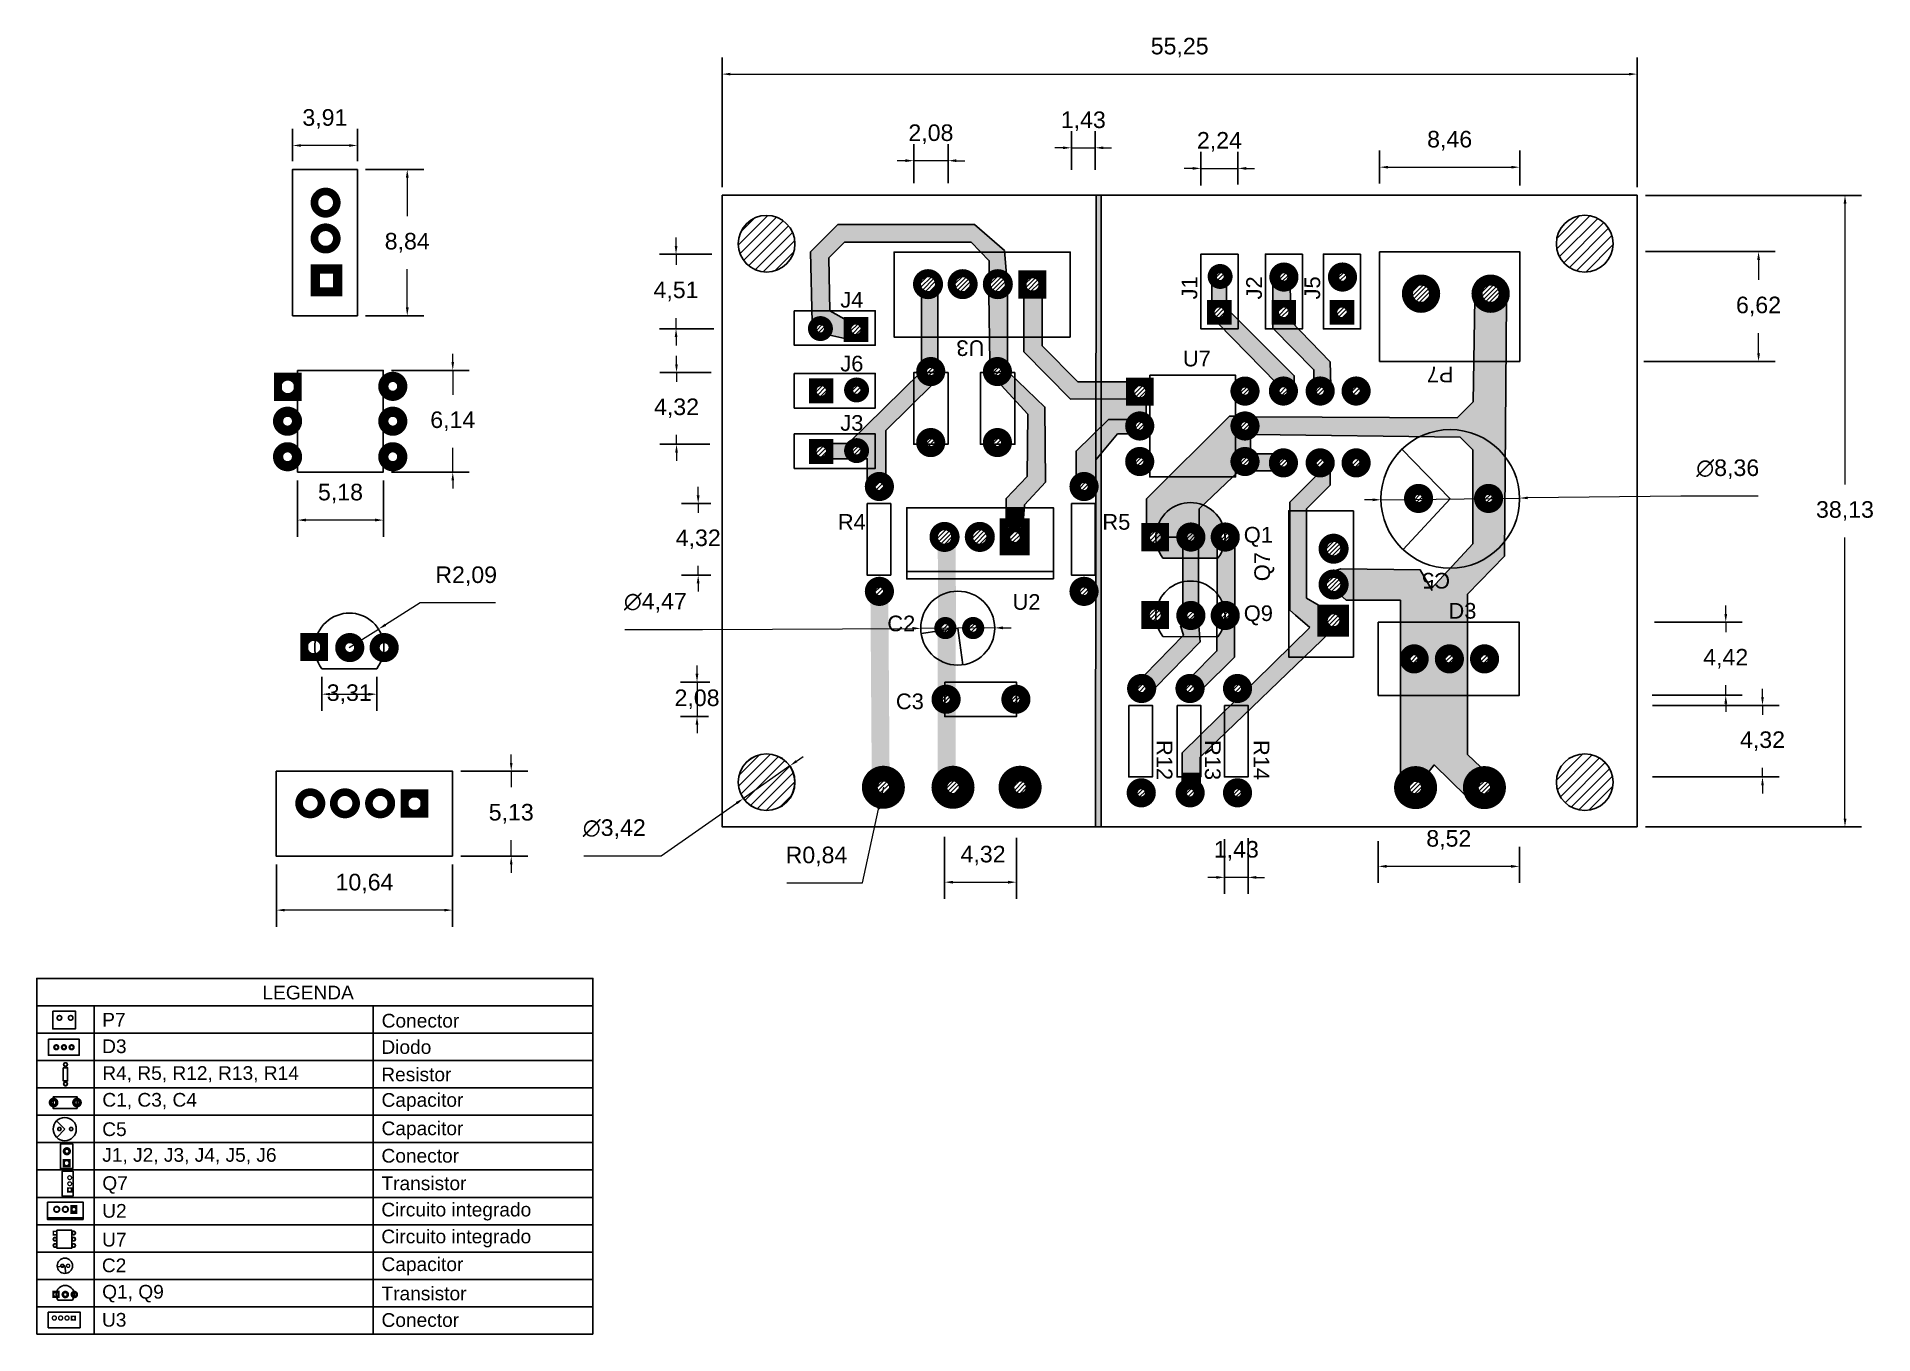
# Model space of a CAD drawing. Header units: millimetres. Extents: x 0 to 2627, y 0 to 23954.
# Drawn here: x 0 to 110.9, y 0 to 78.3 of the extents above; entities outside this region: 1.
import ezdxf

# ---------------------------------------------------------------- set-up
doc = ezdxf.new("R2010")
doc.units = ezdxf.units.MM
for name, color, linetype in [('BORDA DA PLACA', 7, 'Continuous'), ('COMPONENTES ELETRICOS', 7, 'Continuous'), ('COTAS', 7, 'Continuous'), ('FUROS', 7, 'Continuous'), ('HACHURAS', 7, 'Continuous'), ('LEGENDA', 7, 'Continuous'), ('PINOS', 40, 'Continuous'), ('TEXTOS', 7, 'Continuous'), ('TRILHAS', 94, 'Continuous')]:
    doc.layers.add(name, color=color, linetype=linetype)
doc.styles.get("Standard").update_dxf_attribs({"font": 'arial.ttf'})
doc.dimstyles.new('ABNT_PCB_COTAS_MM', dxfattribs={"dimtxt": 1, "dimasz": 0.5, "dimexe": 1, "dimexo": 0.5, "dimgap": 1, "dimtad": 1, "dimtih": 1, "dimtoh": 1, "dimtxsty": 'Standard', "dimcen": 2.5, "dimclrt": 256, "dimadec": 0, "dimazin": 0, "dimtfac": 1, "dimtmove": 0, "dimatfit": 3, "dimfxl": 1, "dimtfillclr": 256, "dimlwd": 18, "dimarcsym": 0})

msp = doc.modelspace()

# ---------------------------------------------------------------- texts
at = {"insert": (2622.097, 23954.254), "char_height": 0.39588, "attachment_point": 1}
msp.add_mtext_dynamic_manual_height_columns('coisa que se repetem', width=1387.50413, gutter_width=1.979, heights=[0], dxfattribs=at)
at = {"layer": 'LEGENDA', "color": 0, "attachment_point": 1}
for s, width, heights, insert, char_height in [('LEGENDA', 10.93113, [0], (13.628, 21.047), 0.8266), ('P7', 10.93113, [0], (3.954, 19.406), 0.8266), ('Conector', 9.20777, [0], (20.826, 19.348), 0.8266), ('D3', 10.93113, [0], (3.948, 17.804), 0.8266), ('Diodo', 9.20777, [0], (20.81, 17.758), 0.8266), ('R4, R5, R12, R13, R14', 15.20943, [1.048], (3.957, 16.188), 0.82657), ('Resistor', 9.20777, [0], (20.803, 16.104), 0.8266), ('C1, C3, C4', 10.93113, [0], (3.962, 14.571), 0.8266), ('Capacitor', 9.20777, [0], (20.818, 14.562), 0.8266), ('C5', 10.93113, [0], (3.954, 12.797), 0.8266), ('Capacitor', 9.20777, [0], (20.818, 12.848), 0.8266), ('J1, J2, J3, J4, J5, J6', 15.19583, [1.06], (3.956, 11.242), 0.82657), ('Conector', 9.20777, [0], (20.815, 11.192), 0.8266), ('Q7', 10.93113, [0], (3.959, 9.542), 0.8266), ('Transistor', 9.20777, [0], (20.815, 9.53), 0.8266), ('U2', 10.93113, [0], (3.954, 7.865), 0.8266), ('Circuito integrado', 16.21796, [1.144], (20.809, 7.942), 0.82657), ('U7', 10.93113, [0], (3.945, 6.125), 0.8266), ('Circuito integrado', 15.76021, [1.36], (20.807, 6.319), 0.82657), ('C2', 10.93113, [0], (3.934, 4.575), 0.8266), ('Capacitor', 9.20777, [0], (20.817, 4.644), 0.8266), ('Q1, Q9', 10.93113, [0], (3.951, 2.979), 0.8266), ('Transistor', 9.20777, [0], (20.817, 2.876), 0.8266), ('U3', 10.93113, [0], (3.939, 1.286), 0.8266), ('Conector', 9.20777, [0], (20.818, 1.275), 0.8266)]:
    msp.add_mtext_dynamic_manual_height_columns(s, width=width, gutter_width=4.133, heights=heights, dxfattribs=dict(at, insert=insert, char_height=char_height))
at = {"layer": 'TEXTOS', "char_height": 0.9447, "attachment_point": 1}
for s, insert, rotation in [('J1', (69.128, 62.484), 90), ('J2', (73.028, 62.484), 90), ('J5', (76.546, 62.484), 90), ('U3', (57.216, 59.071), 180), ('P7', (85.547, 57.48), 180), ('Q7', (73.519, 45.47), 90), ('C5', (85.337, 45.03), 180), ('R12', (68.569, 35.881), 270), ('R13', (71.481, 35.881), 270), ('R14', (74.417, 35.881), 270)]:
    msp.add_mtext_dynamic_manual_height_columns(s, width=1.80787, gutter_width=4.724, heights=[0], dxfattribs=dict(at, insert=insert, rotation=rotation))
for s, insert in [('J4', (48.519, 62.94)), ('J6', (48.519, 59.086)), ('U7', (69.203, 59.388)), ('J3', (48.519, 55.501)), ('R4', (48.372, 49.525)), ('R5', (64.342, 49.525)), ('Q1', (72.88, 48.749)), ('U2', (58.918, 44.691)), ('C2', (51.357, 43.393)), ('Q9', (72.88, 44.01)), ('D3', (85.24, 44.155)), ('C3', (51.876, 38.688))]:
    msp.add_mtext_dynamic_manual_height_columns(s, width=1.80787, gutter_width=4.724, heights=[0], dxfattribs=dict(at, insert=insert))

# ---------------------------------------------------------------- blocks, each defined once
blk = doc.blocks.new('*D27')
at = {"layer": 'COTAS', "color": 0, "lineweight": -2, "transparency": 16777216}
for p, q in [((97.14, 65.37), (104.96, 65.37)), ((97.03, 58.74), (104.96, 58.74))]:
    blk.add_line(p, q, dxfattribs=at)
at = {"layer": 'COTAS', "color": 0, "linetype": 'Continuous', "lineweight": 18, "transparency": 16777216}
for p, q in [((103.96, 64.87), (103.96, 63.66)), ((103.96, 59.24), (103.96, 60.45))]:
    blk.add_line(p, q, dxfattribs=at)
at = {"layer": 'COTAS', "color": 0, "transparency": 16777216}
for points in [[(103.88, 64.87), (104.05, 64.87), (103.96, 65.37)], [(103.88, 59.24), (104.05, 59.24), (103.96, 58.74)]]:
    blk.add_solid(points, dxfattribs=at)
at = {"layer": 'Defpoints', "color": 0, "transparency": 16777216}
for p in [(96.64, 65.37), (96.53, 58.74), (103.96, 58.74)]:
    blk.add_point(p, dxfattribs=at)
at = {"layer": 'COTAS', "transparency": 16777216, "insert": (103.96, 62.06), "char_height": 1, "attachment_point": 5}
blk.add_mtext('6,62', dxfattribs=at)
blk = doc.blocks.new('*D28')
at = {"layer": 'COTAS', "color": 0, "lineweight": -2, "transparency": 16777216}
for p, q in [((97.13, 68.77), (110.18, 68.77)), ((97.13, 30.64), (110.18, 30.64))]:
    blk.add_line(p, q, dxfattribs=at)
at = {"layer": 'COTAS', "color": 0, "linetype": 'Continuous', "lineweight": 18, "transparency": 16777216}
for p, q in [((109.18, 68.27), (109.18, 51.31)), ((109.18, 31.14), (109.18, 48.11))]:
    blk.add_line(p, q, dxfattribs=at)
at = {"layer": 'COTAS', "color": 0, "transparency": 16777216}
for points in [[(109.1, 68.27), (109.27, 68.27), (109.18, 68.77)], [(109.1, 31.14), (109.27, 31.14), (109.18, 30.64)]]:
    blk.add_solid(points, dxfattribs=at)
at = {"layer": 'Defpoints', "color": 0, "transparency": 16777216}
for p in [(96.63, 68.77), (96.63, 30.64), (109.18, 30.64)]:
    blk.add_point(p, dxfattribs=at)
at = {"layer": 'COTAS', "transparency": 16777216, "insert": (109.18, 49.71), "char_height": 1, "attachment_point": 5}
blk.add_mtext('38,13', dxfattribs=at)
blk = doc.blocks.new('*D29')
at = {"layer": 'COTAS', "color": 0, "lineweight": -2, "transparency": 16777216}
for p, q in [((41.38, 69.27), (41.38, 77.09)), ((96.63, 69.27), (96.63, 77.09))]:
    blk.add_line(p, q, dxfattribs=at)
at = {"layer": 'COTAS', "color": 0, "linetype": 'Continuous', "lineweight": 18, "transparency": 16777216}
blk.add_line((41.88, 76.09), (96.13, 76.09), dxfattribs=at)
at = {"layer": 'COTAS', "color": 0, "transparency": 16777216}
for points in [[(41.88, 76.17), (41.88, 76.01), (41.38, 76.09)], [(96.13, 76.17), (96.13, 76.01), (96.63, 76.09)]]:
    blk.add_solid(points, dxfattribs=at)
at = {"layer": 'Defpoints', "color": 0, "transparency": 16777216}
for p in [(96.63, 76.09), (41.38, 68.77), (96.63, 68.77)]:
    blk.add_point(p, dxfattribs=at)
at = {"layer": 'COTAS', "transparency": 16777216, "insert": (69.01, 77.69), "char_height": 1, "attachment_point": 5}
blk.add_mtext('55,25', dxfattribs=at)
blk = doc.blocks.new('*D30')
at = {"layer": 'COTAS', "color": 0, "lineweight": -2, "transparency": 16777216}
for p, q in [((81.08, 69.48), (81.08, 71.47)), ((89.54, 69.37), (89.54, 71.47))]:
    blk.add_line(p, q, dxfattribs=at)
at = {"layer": 'COTAS', "color": 0, "linetype": 'Continuous', "lineweight": 18, "transparency": 16777216}
blk.add_line((81.58, 70.47), (89.04, 70.47), dxfattribs=at)
at = {"layer": 'COTAS', "color": 0, "transparency": 16777216}
for points in [[(81.58, 70.55), (81.58, 70.39), (81.08, 70.47)], [(89.04, 70.55), (89.04, 70.39), (89.54, 70.47)]]:
    blk.add_solid(points, dxfattribs=at)
at = {"layer": 'Defpoints', "color": 0, "transparency": 16777216}
for p in [(89.54, 70.47), (81.08, 68.98), (89.54, 68.87)]:
    blk.add_point(p, dxfattribs=at)
at = {"layer": 'COTAS', "transparency": 16777216, "insert": (85.31, 72.07), "char_height": 1, "attachment_point": 5}
blk.add_mtext('8,46', dxfattribs=at)
blk = doc.blocks.new('*D31')
at = {"layer": 'COTAS', "color": 0, "lineweight": -2, "transparency": 16777216}
for p, q in [((70.29, 69.36), (70.29, 71.4)), ((72.53, 69.43), (72.53, 71.4))]:
    blk.add_line(p, q, dxfattribs=at)
at = {"layer": 'COTAS', "color": 0, "linetype": 'Continuous', "lineweight": 18, "transparency": 16777216}
for p, q in [((69.79, 70.4), (69.29, 70.4)), ((70.29, 70.4), (72.53, 70.4)), ((73.03, 70.4), (73.53, 70.4))]:
    blk.add_line(p, q, dxfattribs=at)
at = {"layer": 'COTAS', "color": 0, "transparency": 16777216}
for points in [[(69.79, 70.48), (69.79, 70.31), (70.29, 70.4)], [(73.03, 70.48), (73.03, 70.31), (72.53, 70.4)]]:
    blk.add_solid(points, dxfattribs=at)
at = {"layer": 'Defpoints', "color": 0, "transparency": 16777216}
for p in [(72.53, 70.4), (70.29, 68.86), (72.53, 68.93)]:
    blk.add_point(p, dxfattribs=at)
at = {"layer": 'COTAS', "transparency": 16777216, "insert": (71.41, 72), "char_height": 1, "attachment_point": 5}
blk.add_mtext('2,24', dxfattribs=at)
blk = doc.blocks.new('*D32')
at = {"layer": 'COTAS', "color": 0, "linetype": 'Continuous', "lineweight": 18, "transparency": 16777216}
for p, q in [((38.6, 65.72), (38.6, 66.22)), ((38.6, 65.22), (38.6, 64.57)), ((38.6, 60.71), (38.6, 61.36)), ((38.6, 60.21), (38.6, 59.71))]:
    blk.add_line(p, q, dxfattribs=at)
at = {"layer": 'COTAS', "color": 0, "lineweight": -2, "transparency": 16777216}
for p, q in [((40.77, 65.22), (37.6, 65.22)), ((40.88, 60.71), (37.6, 60.71))]:
    blk.add_line(p, q, dxfattribs=at)
at = {"layer": 'COTAS', "color": 0, "transparency": 16777216}
for points in [[(38.52, 65.72), (38.69, 65.72), (38.6, 65.22)], [(38.52, 60.21), (38.69, 60.21), (38.6, 60.71)]]:
    blk.add_solid(points, dxfattribs=at)
at = {"layer": 'Defpoints', "color": 0, "transparency": 16777216}
for p in [(38.6, 65.22), (41.27, 65.22), (41.38, 60.71)]:
    blk.add_point(p, dxfattribs=at)
at = {"layer": 'COTAS', "transparency": 16777216, "insert": (38.6, 62.97), "char_height": 1, "attachment_point": 5}
blk.add_mtext('4,51', dxfattribs=at)
blk = doc.blocks.new('*D33')
at = {"layer": 'COTAS', "color": 0, "lineweight": -2, "transparency": 16777216}
for p, q in [((52.95, 69.51), (52.95, 71.86)), ((55.03, 69.5), (55.03, 71.86))]:
    blk.add_line(p, q, dxfattribs=at)
at = {"layer": 'COTAS', "color": 0, "linetype": 'Continuous', "lineweight": 18, "transparency": 16777216}
for p, q in [((52.45, 70.86), (51.95, 70.86)), ((55.03, 70.86), (52.95, 70.86)), ((55.53, 70.86), (56.03, 70.86))]:
    blk.add_line(p, q, dxfattribs=at)
at = {"layer": 'COTAS', "color": 0, "transparency": 16777216}
for points in [[(52.45, 70.95), (52.45, 70.78), (52.95, 70.86)], [(55.53, 70.95), (55.53, 70.78), (55.03, 70.86)]]:
    blk.add_solid(points, dxfattribs=at)
at = {"layer": 'Defpoints', "color": 0, "transparency": 16777216}
for p in [(52.95, 70.86), (52.95, 69.01), (55.03, 69)]:
    blk.add_point(p, dxfattribs=at)
at = {"layer": 'COTAS', "transparency": 16777216, "insert": (53.99, 72.46), "char_height": 1, "attachment_point": 5}
blk.add_mtext('2,08', dxfattribs=at)
blk = doc.blocks.new('*D34')
at = {"layer": 'COTAS', "color": 0, "linetype": 'Continuous', "lineweight": 18, "transparency": 16777216}
for p, q in [((38.63, 58.57), (38.63, 59.07)), ((38.63, 58.07), (38.63, 57.51)), ((38.63, 53.74), (38.63, 54.31)), ((38.63, 53.24), (38.63, 52.74))]:
    blk.add_line(p, q, dxfattribs=at)
at = {"layer": 'COTAS', "color": 0, "lineweight": -2, "transparency": 16777216}
for p, q in [((40.73, 58.07), (37.63, 58.07)), ((40.65, 53.74), (37.63, 53.74))]:
    blk.add_line(p, q, dxfattribs=at)
at = {"layer": 'COTAS', "color": 0, "transparency": 16777216}
for points in [[(38.55, 58.57), (38.71, 58.57), (38.63, 58.07)], [(38.55, 53.24), (38.71, 53.24), (38.63, 53.74)]]:
    blk.add_solid(points, dxfattribs=at)
at = {"layer": 'Defpoints', "color": 0, "transparency": 16777216}
for p in [(41.23, 58.07), (38.63, 53.74), (41.15, 53.74)]:
    blk.add_point(p, dxfattribs=at)
at = {"layer": 'COTAS', "transparency": 16777216, "insert": (38.63, 55.91), "char_height": 1, "attachment_point": 5}
blk.add_mtext('4,32', dxfattribs=at)
blk = doc.blocks.new('*D35')
at = {"layer": 'COTAS', "color": 0, "linetype": 'Continuous', "lineweight": 18, "transparency": 16777216}
for p, q in [((51.12, 33.03), (50.94, 32.2)), ((49.85, 27.25), (50.83, 31.71)), ((45.3, 27.25), (49.85, 27.25))]:
    blk.add_line(p, q, dxfattribs=at)
at = {"layer": 'COTAS', "color": 0, "transparency": 16777216}
blk.add_solid([(50.75, 31.73), (50.91, 31.7), (50.94, 32.2)], dxfattribs=at)
at = {"layer": 'Defpoints', "color": 0, "transparency": 16777216}
for p in [(50.94, 32.2), (51.12, 33.03)]:
    blk.add_point(p, dxfattribs=at)
at = {"layer": 'COTAS', "transparency": 16777216, "insert": (47.08, 28.85), "char_height": 1, "attachment_point": 5}
blk.add_mtext('R0,84', dxfattribs=at)
blk = doc.blocks.new('*D36')
at = {"layer": 'COTAS', "color": 0, "linetype": 'Continuous', "lineweight": 18, "transparency": 16777216}
for p, q in [((45.87, 34.61), (46.28, 34.89)), ((45.47, 34.32), (42.67, 32.35)), ((37.71, 28.88), (42.26, 32.07)), ((33.04, 28.88), (37.71, 28.88))]:
    blk.add_line(p, q, dxfattribs=at)
at = {"layer": 'COTAS', "color": 0, "transparency": 16777216}
for points in [[(45.83, 34.67), (45.92, 34.54), (45.47, 34.32)], [(42.21, 32.14), (42.3, 32), (42.67, 32.35)]]:
    blk.add_solid(points, dxfattribs=at)
at = {"layer": 'Defpoints', "color": 0, "transparency": 16777216}
for p in [(45.47, 34.32), (42.67, 32.35)]:
    blk.add_point(p, dxfattribs=at)
at = {"layer": 'COTAS', "transparency": 16777216, "insert": (34.87, 30.5), "char_height": 1, "attachment_point": 5}
blk.add_mtext('∅3,42', dxfattribs=at)
blk = doc.blocks.new('*D37')
at = {"layer": 'COTAS', "color": 0, "linetype": 'Continuous', "lineweight": 18, "transparency": 16777216}
for p, q in [((80.66, 50.39), (80.16, 50.38)), ((81.16, 50.39), (89.53, 50.49)), ((99.26, 50.61), (90.03, 50.5)), ((103.94, 50.61), (99.26, 50.61))]:
    blk.add_line(p, q, dxfattribs=at)
at = {"layer": 'COTAS', "color": 0, "transparency": 16777216}
for points in [[(80.66, 50.47), (80.66, 50.3), (81.16, 50.39)], [(90.02, 50.58), (90.03, 50.42), (89.53, 50.49)]]:
    blk.add_solid(points, dxfattribs=at)
at = {"layer": 'Defpoints', "color": 0, "transparency": 16777216}
for p in [(81.16, 50.39), (89.53, 50.49)]:
    blk.add_point(p, dxfattribs=at)
at = {"layer": 'COTAS', "transparency": 16777216, "insert": (102.1, 52.23), "char_height": 1, "attachment_point": 5}
blk.add_mtext('∅8,36', dxfattribs=at)
blk = doc.blocks.new('*D38')
at = {"layer": 'COTAS', "color": 0, "linetype": 'Continuous', "lineweight": 18, "transparency": 16777216}
for p, q in [((101.98, 43.5), (101.98, 44)), ((101.98, 43), (101.98, 42.39)), ((101.98, 38.58), (101.98, 39.19)), ((101.98, 38.08), (101.98, 37.58))]:
    blk.add_line(p, q, dxfattribs=at)
at = {"layer": 'COTAS', "color": 0, "lineweight": -2, "transparency": 16777216}
for p, q in [((97.67, 43), (102.98, 43)), ((97.54, 38.58), (102.98, 38.58))]:
    blk.add_line(p, q, dxfattribs=at)
at = {"layer": 'COTAS', "color": 0, "transparency": 16777216}
for points in [[(101.9, 43.5), (102.07, 43.5), (101.98, 43)], [(101.9, 38.08), (102.07, 38.08), (101.98, 38.58)]]:
    blk.add_solid(points, dxfattribs=at)
at = {"layer": 'Defpoints', "color": 0, "transparency": 16777216}
for p in [(97.17, 43), (97.04, 38.58), (101.98, 38.58)]:
    blk.add_point(p, dxfattribs=at)
at = {"layer": 'COTAS', "transparency": 16777216, "insert": (101.98, 40.79), "char_height": 1, "attachment_point": 5}
blk.add_mtext('4,42', dxfattribs=at)
blk = doc.blocks.new('*D39')
at = {"layer": 'COTAS', "color": 0, "lineweight": -2, "transparency": 16777216}
for p, q in [((81, 29.77), (81, 27.25)), ((89.52, 29.43), (89.52, 27.25))]:
    blk.add_line(p, q, dxfattribs=at)
at = {"layer": 'COTAS', "color": 0, "linetype": 'Continuous', "lineweight": 18, "transparency": 16777216}
blk.add_line((89.02, 28.25), (81.5, 28.25), dxfattribs=at)
at = {"layer": 'COTAS', "color": 0, "transparency": 16777216}
for points in [[(81.5, 28.34), (81.5, 28.17), (81, 28.25)], [(89.02, 28.34), (89.02, 28.17), (89.52, 28.25)]]:
    blk.add_solid(points, dxfattribs=at)
at = {"layer": 'Defpoints', "color": 0, "transparency": 16777216}
for p in [(81, 30.27), (89.52, 29.93), (81, 28.25)]:
    blk.add_point(p, dxfattribs=at)
at = {"layer": 'COTAS', "transparency": 16777216, "insert": (85.26, 29.85), "char_height": 1, "attachment_point": 5}
blk.add_mtext('8,52', dxfattribs=at)
blk = doc.blocks.new('*D40')
at = {"layer": 'COTAS', "color": 0, "lineweight": -2, "transparency": 16777216}
for p, q in [((54.82, 30.04), (54.82, 26.3)), ((59.15, 29.97), (59.15, 26.3))]:
    blk.add_line(p, q, dxfattribs=at)
at = {"layer": 'COTAS', "color": 0, "linetype": 'Continuous', "lineweight": 18, "transparency": 16777216}
blk.add_line((55.32, 27.3), (58.65, 27.3), dxfattribs=at)
at = {"layer": 'COTAS', "color": 0, "transparency": 16777216}
for points in [[(55.32, 27.38), (55.32, 27.21), (54.82, 27.3)], [(58.65, 27.38), (58.65, 27.21), (59.15, 27.3)]]:
    blk.add_solid(points, dxfattribs=at)
at = {"layer": 'Defpoints', "color": 0, "transparency": 16777216}
for p in [(54.82, 30.54), (59.15, 30.47), (59.15, 27.3)]:
    blk.add_point(p, dxfattribs=at)
at = {"layer": 'COTAS', "transparency": 16777216, "insert": (57.14, 28.9), "char_height": 1, "attachment_point": 5}
blk.add_mtext('4,32', dxfattribs=at)
blk = doc.blocks.new('*D41')
at = {"layer": 'COTAS', "color": 0, "linetype": 'Continuous', "lineweight": 18, "transparency": 16777216}
for p, q in [((39.87, 39.88), (39.87, 40.38)), ((39.87, 39.38), (39.87, 37.3)), ((39.87, 36.8), (39.87, 36.3))]:
    blk.add_line(p, q, dxfattribs=at)
at = {"layer": 'COTAS', "color": 0, "lineweight": -2, "transparency": 16777216}
for p, q in [((40.65, 39.38), (38.87, 39.38)), ((40.56, 37.3), (38.87, 37.3))]:
    blk.add_line(p, q, dxfattribs=at)
at = {"layer": 'COTAS', "color": 0, "transparency": 16777216}
for points in [[(39.78, 39.88), (39.95, 39.88), (39.87, 39.38)], [(39.78, 36.8), (39.95, 36.8), (39.87, 37.3)]]:
    blk.add_solid(points, dxfattribs=at)
at = {"layer": 'Defpoints', "color": 0, "transparency": 16777216}
for p in [(41.15, 39.38), (39.87, 37.3), (41.06, 37.3)]:
    blk.add_point(p, dxfattribs=at)
at = {"layer": 'COTAS', "transparency": 16777216, "insert": (39.87, 38.34), "char_height": 1, "attachment_point": 5}
blk.add_mtext('2,08', dxfattribs=at)
blk = doc.blocks.new('*D42')
at = {"layer": 'COTAS', "color": 0, "linetype": 'Continuous', "lineweight": 18, "transparency": 16777216}
for p, q in [((35.51, 42.55), (40.2, 42.55)), ((40.2, 42.55), (52.88, 42.62)), ((57.84, 42.65), (53.38, 42.62)), ((58.34, 42.65), (58.84, 42.66))]:
    blk.add_line(p, q, dxfattribs=at)
at = {"layer": 'COTAS', "color": 0, "transparency": 16777216}
for points in [[(52.87, 42.71), (52.88, 42.54), (53.38, 42.62)], [(58.34, 42.74), (58.34, 42.57), (57.84, 42.65)]]:
    blk.add_solid(points, dxfattribs=at)
at = {"layer": 'Defpoints', "color": 0, "transparency": 16777216}
for p in [(53.38, 42.62), (57.84, 42.65)]:
    blk.add_point(p, dxfattribs=at)
at = {"layer": 'COTAS', "transparency": 16777216, "insert": (37.35, 44.17), "char_height": 1, "attachment_point": 5}
blk.add_mtext('∅4,47', dxfattribs=at)
blk = doc.blocks.new('*D43')
at = {"layer": 'COTAS', "color": 0, "lineweight": -2, "transparency": 16777216}
for p, q in [((62.47, 70.32), (62.47, 72.64)), ((63.9, 70.32), (63.9, 72.64))]:
    blk.add_line(p, q, dxfattribs=at)
at = {"layer": 'COTAS', "color": 0, "linetype": 'Continuous', "lineweight": 18, "transparency": 16777216}
for p, q in [((61.97, 71.64), (61.47, 71.64)), ((62.47, 71.64), (63.9, 71.64)), ((64.4, 71.64), (64.9, 71.64))]:
    blk.add_line(p, q, dxfattribs=at)
at = {"layer": 'COTAS', "color": 0, "transparency": 16777216}
for points in [[(61.97, 71.72), (61.97, 71.56), (62.47, 71.64)], [(64.4, 71.72), (64.4, 71.56), (63.9, 71.64)]]:
    blk.add_solid(points, dxfattribs=at)
at = {"layer": 'Defpoints', "color": 0, "transparency": 16777216}
for p in [(63.9, 71.64), (62.47, 69.82), (63.9, 69.82)]:
    blk.add_point(p, dxfattribs=at)
at = {"layer": 'COTAS', "transparency": 16777216, "insert": (63.19, 73.24), "char_height": 1, "attachment_point": 5}
blk.add_mtext('1,43', dxfattribs=at)
blk = doc.blocks.new('*D44')
at = {"layer": 'COTAS', "color": 0, "linetype": 'Continuous', "lineweight": 18, "transparency": 16777216}
for p, q in [((39.94, 50.66), (39.94, 51.16)), ((39.94, 50.16), (39.94, 49.6)), ((39.94, 45.84), (39.94, 46.4)), ((39.94, 45.34), (39.94, 44.84))]:
    blk.add_line(p, q, dxfattribs=at)
at = {"layer": 'COTAS', "color": 0, "lineweight": -2, "transparency": 16777216}
for p, q in [((40.7, 50.16), (38.94, 50.16)), ((40.7, 45.84), (38.94, 45.84))]:
    blk.add_line(p, q, dxfattribs=at)
at = {"layer": 'COTAS', "color": 0, "transparency": 16777216}
for points in [[(39.85, 50.66), (40.02, 50.66), (39.94, 50.16)], [(39.85, 45.34), (40.02, 45.34), (39.94, 45.84)]]:
    blk.add_solid(points, dxfattribs=at)
at = {"layer": 'Defpoints', "color": 0, "transparency": 16777216}
for p in [(39.94, 50.16), (41.2, 50.16), (41.2, 45.84)]:
    blk.add_point(p, dxfattribs=at)
at = {"layer": 'COTAS', "transparency": 16777216, "insert": (39.94, 48), "char_height": 1, "attachment_point": 5}
blk.add_mtext('4,32', dxfattribs=at)
blk = doc.blocks.new('*D61')
at = {"layer": 'COTAS', "color": 0, "linetype": 'Continuous', "lineweight": 18, "transparency": 16777216}
for p, q in [((104.2, 38.47), (104.2, 38.97)), ((104.2, 37.97), (104.2, 37.41)), ((104.2, 33.65), (104.2, 34.21)), ((104.2, 33.15), (104.2, 32.65))]:
    blk.add_line(p, q, dxfattribs=at)
at = {"layer": 'COTAS', "color": 0, "lineweight": -2, "transparency": 16777216}
for p, q in [((97.56, 37.97), (105.2, 37.97)), ((97.56, 33.65), (105.2, 33.65))]:
    blk.add_line(p, q, dxfattribs=at)
at = {"layer": 'COTAS', "color": 0, "transparency": 16777216}
for points in [[(104.12, 38.47), (104.28, 38.47), (104.2, 37.97)], [(104.12, 33.15), (104.28, 33.15), (104.2, 33.65)]]:
    blk.add_solid(points, dxfattribs=at)
at = {"layer": 'Defpoints', "color": 0, "transparency": 16777216}
for p in [(97.06, 37.97), (97.06, 33.65), (104.2, 33.65)]:
    blk.add_point(p, dxfattribs=at)
at = {"layer": 'COTAS', "transparency": 16777216, "insert": (104.2, 35.81), "char_height": 1, "attachment_point": 5}
blk.add_mtext('4,32', dxfattribs=at)
blk = doc.blocks.new('*D62')
at = {"layer": 'COTAS', "color": 0, "lineweight": -2, "transparency": 16777216}
for p, q in [((73.14, 29.95), (73.14, 26.59)), ((71.72, 29.89), (71.72, 26.59))]:
    blk.add_line(p, q, dxfattribs=at)
at = {"layer": 'COTAS', "color": 0, "linetype": 'Continuous', "lineweight": 18, "transparency": 16777216}
for p, q in [((71.22, 27.59), (70.72, 27.59)), ((73.14, 27.59), (71.72, 27.59)), ((73.64, 27.59), (74.14, 27.59))]:
    blk.add_line(p, q, dxfattribs=at)
at = {"layer": 'COTAS', "color": 0, "transparency": 16777216}
for points in [[(71.22, 27.67), (71.22, 27.5), (71.72, 27.59)], [(73.64, 27.67), (73.64, 27.5), (73.14, 27.59)]]:
    blk.add_solid(points, dxfattribs=at)
at = {"layer": 'Defpoints', "color": 0, "transparency": 16777216}
for p in [(71.72, 30.39), (73.14, 30.45), (71.72, 27.59)]:
    blk.add_point(p, dxfattribs=at)
at = {"layer": 'COTAS', "transparency": 16777216, "insert": (72.43, 29.19), "char_height": 1, "attachment_point": 5}
blk.add_mtext('1,43', dxfattribs=at)
blk = doc.blocks.new('*D71')
at = {"layer": 'COTAS', "color": 0, "lineweight": -2, "transparency": 16777216}
for p, q in [((19.86, 70.33), (23.37, 70.33)), ((19.86, 61.5), (23.37, 61.5))]:
    blk.add_line(p, q, dxfattribs=at)
at = {"layer": 'COTAS', "color": 0, "linetype": 'Continuous', "lineweight": 18, "transparency": 16777216}
for p, q in [((22.37, 69.83), (22.37, 67.52)), ((22.37, 62), (22.37, 64.31))]:
    blk.add_line(p, q, dxfattribs=at)
at = {"layer": 'COTAS', "color": 0, "transparency": 16777216}
for points in [[(22.29, 69.83), (22.46, 69.83), (22.37, 70.33)], [(22.29, 62), (22.46, 62), (22.37, 61.5)]]:
    blk.add_solid(points, dxfattribs=at)
at = {"layer": 'Defpoints', "color": 0, "transparency": 16777216}
for p in [(19.36, 70.33), (22.37, 70.33), (19.36, 61.5)]:
    blk.add_point(p, dxfattribs=at)
at = {"layer": 'COTAS', "transparency": 16777216, "insert": (22.37, 65.91), "char_height": 1, "attachment_point": 5}
blk.add_mtext('8,84', dxfattribs=at)
blk = doc.blocks.new('*D72')
at = {"layer": 'COTAS', "color": 0, "lineweight": -2, "transparency": 16777216}
for p, q in [((15.45, 70.83), (15.45, 72.78)), ((19.36, 70.83), (19.36, 72.78))]:
    blk.add_line(p, q, dxfattribs=at)
at = {"layer": 'COTAS', "color": 0, "linetype": 'Continuous', "lineweight": 18, "transparency": 16777216}
blk.add_line((18.86, 71.78), (15.95, 71.78), dxfattribs=at)
at = {"layer": 'COTAS', "color": 0, "transparency": 16777216}
for points in [[(15.95, 71.86), (15.95, 71.7), (15.45, 71.78)], [(18.86, 71.86), (18.86, 71.7), (19.36, 71.78)]]:
    blk.add_solid(points, dxfattribs=at)
at = {"layer": 'Defpoints', "color": 0, "transparency": 16777216}
for p in [(15.45, 71.78), (15.45, 70.33), (19.36, 70.33)]:
    blk.add_point(p, dxfattribs=at)
at = {"layer": 'COTAS', "transparency": 16777216, "insert": (17.4, 73.38), "char_height": 1, "attachment_point": 5}
blk.add_mtext('3,91', dxfattribs=at)
blk = doc.blocks.new('*D73')
at = {"layer": 'COTAS', "color": 0, "lineweight": -2, "transparency": 16777216}
for p, q in [((15.75, 51.56), (15.75, 48.16)), ((20.93, 51.56), (20.93, 48.16))]:
    blk.add_line(p, q, dxfattribs=at)
at = {"layer": 'COTAS', "color": 0, "linetype": 'Continuous', "lineweight": 18, "transparency": 16777216}
blk.add_line((20.43, 49.16), (16.25, 49.16), dxfattribs=at)
at = {"layer": 'COTAS', "color": 0, "transparency": 16777216}
for points in [[(16.25, 49.25), (16.25, 49.08), (15.75, 49.16)], [(20.43, 49.25), (20.43, 49.08), (20.93, 49.16)]]:
    blk.add_solid(points, dxfattribs=at)
at = {"layer": 'Defpoints', "color": 0, "transparency": 16777216}
for p in [(15.75, 52.06), (20.93, 52.06), (15.75, 49.16)]:
    blk.add_point(p, dxfattribs=at)
at = {"layer": 'COTAS', "transparency": 16777216, "insert": (18.34, 50.76), "char_height": 1, "attachment_point": 5}
blk.add_mtext('5,18', dxfattribs=at)
blk = doc.blocks.new('*D74')
at = {"layer": 'COTAS', "color": 0, "linetype": 'Continuous', "lineweight": 18, "transparency": 16777216}
for p, q in [((25.12, 58.7), (25.12, 59.2)), ((25.12, 58.2), (25.12, 56.73)), ((25.12, 52.06), (25.12, 53.53)), ((25.12, 51.56), (25.12, 51.06))]:
    blk.add_line(p, q, dxfattribs=at)
at = {"layer": 'COTAS', "color": 0, "lineweight": -2, "transparency": 16777216}
for p, q in [((21.43, 58.2), (26.12, 58.2)), ((21.43, 52.06), (26.12, 52.06))]:
    blk.add_line(p, q, dxfattribs=at)
at = {"layer": 'COTAS', "color": 0, "transparency": 16777216}
for points in [[(25.04, 58.7), (25.2, 58.7), (25.12, 58.2)], [(25.04, 51.56), (25.2, 51.56), (25.12, 52.06)]]:
    blk.add_solid(points, dxfattribs=at)
at = {"layer": 'Defpoints', "color": 0, "transparency": 16777216}
for p in [(20.93, 58.2), (20.93, 52.06), (25.12, 52.06)]:
    blk.add_point(p, dxfattribs=at)
at = {"layer": 'COTAS', "transparency": 16777216, "insert": (25.12, 55.13), "char_height": 1, "attachment_point": 5}
blk.add_mtext('6,14', dxfattribs=at)
blk = doc.blocks.new('*D75')
at = {"layer": 'COTAS', "color": 0, "linetype": 'Continuous', "lineweight": 18, "transparency": 16777216}
for p, q in [((23.16, 44.17), (21.06, 42.84)), ((27.71, 44.17), (23.16, 44.17)), ((18.87, 41.46), (20.64, 42.58))]:
    blk.add_line(p, q, dxfattribs=at)
at = {"layer": 'COTAS', "color": 0, "transparency": 16777216}
blk.add_solid([(21.02, 42.91), (21.1, 42.77), (20.64, 42.58)], dxfattribs=at)
at = {"layer": 'Defpoints', "color": 0, "transparency": 16777216}
for p in [(20.64, 42.58), (18.87, 41.46)]:
    blk.add_point(p, dxfattribs=at)
at = {"layer": 'COTAS', "transparency": 16777216, "insert": (25.93, 45.77), "char_height": 1, "attachment_point": 5}
blk.add_mtext('R2,09', dxfattribs=at)
blk = doc.blocks.new('*D76')
at = {"layer": 'COTAS', "color": 0, "lineweight": -2, "transparency": 16777216}
for p, q in [((17.22, 39.69), (17.21, 37.65)), ((20.53, 39.69), (20.53, 37.65))]:
    blk.add_line(p, q, dxfattribs=at)
at = {"layer": 'COTAS', "color": 0, "linetype": 'Continuous', "lineweight": 18, "transparency": 16777216}
blk.add_line((17.71, 38.65), (20.03, 38.65), dxfattribs=at)
at = {"layer": 'COTAS', "color": 0, "transparency": 16777216}
for points in [[(17.71, 38.73), (17.71, 38.57), (17.21, 38.65)], [(20.03, 38.73), (20.03, 38.56), (20.53, 38.65)]]:
    blk.add_solid(points, dxfattribs=at)
at = {"layer": 'Defpoints', "color": 0, "transparency": 16777216}
for p in [(17.22, 40.19), (20.53, 40.19), (20.53, 38.65)]:
    blk.add_point(p, dxfattribs=at)
at = {"layer": 'COTAS', "transparency": 16777216, "insert": (18.87, 38.65), "char_height": 1, "attachment_point": 5}
blk.add_mtext('3,31', dxfattribs=at)
blk = doc.blocks.new('*D77')
at = {"layer": 'COTAS', "color": 0, "lineweight": -2, "transparency": 16777216}
for p, q in [((14.47, 28.37), (14.47, 24.61)), ((25.11, 28.37), (25.11, 24.61))]:
    blk.add_line(p, q, dxfattribs=at)
at = {"layer": 'COTAS', "color": 0, "linetype": 'Continuous', "lineweight": 18, "transparency": 16777216}
blk.add_line((24.61, 25.61), (14.97, 25.61), dxfattribs=at)
at = {"layer": 'COTAS', "color": 0, "transparency": 16777216}
for points in [[(14.97, 25.69), (14.97, 25.53), (14.47, 25.61)], [(24.61, 25.69), (24.61, 25.53), (25.11, 25.61)]]:
    blk.add_solid(points, dxfattribs=at)
at = {"layer": 'Defpoints', "color": 0, "transparency": 16777216}
for p in [(14.47, 28.87), (25.11, 28.87), (14.47, 25.61)]:
    blk.add_point(p, dxfattribs=at)
at = {"layer": 'COTAS', "transparency": 16777216, "insert": (19.79, 27.21), "char_height": 1, "attachment_point": 5}
blk.add_mtext('10,64', dxfattribs=at)
blk = doc.blocks.new('*D78')
at = {"layer": 'COTAS', "color": 0, "linetype": 'Continuous', "lineweight": 18, "transparency": 16777216}
for p, q in [((28.65, 34.5), (28.65, 35)), ((28.65, 34), (28.65, 33.03)), ((28.65, 28.87), (28.65, 29.83)), ((28.65, 28.37), (28.65, 27.87))]:
    blk.add_line(p, q, dxfattribs=at)
at = {"layer": 'COTAS', "color": 0, "lineweight": -2, "transparency": 16777216}
for p, q in [((25.61, 34), (29.65, 34)), ((25.61, 28.87), (29.65, 28.87))]:
    blk.add_line(p, q, dxfattribs=at)
at = {"layer": 'COTAS', "color": 0, "transparency": 16777216}
for points in [[(28.57, 34.5), (28.73, 34.5), (28.65, 34)], [(28.57, 28.37), (28.73, 28.37), (28.65, 28.87)]]:
    blk.add_solid(points, dxfattribs=at)
at = {"layer": 'Defpoints', "color": 0, "transparency": 16777216}
for p in [(25.11, 34), (25.11, 28.87), (28.65, 28.87)]:
    blk.add_point(p, dxfattribs=at)
at = {"layer": 'COTAS', "transparency": 16777216, "insert": (28.65, 31.43), "char_height": 1, "attachment_point": 5}
blk.add_mtext('5,13', dxfattribs=at)

# ---------------------------------------------------------------- dimensions: what is measured, and where the dimension line sits
at = {"layer": 'COTAS'}
for base, p1, p2, picture, middle in [((96.632, 76.09), (41.381, 68.774), (96.632, 68.774), '*D29', (69.007, 77.691)), ((89.54, 70.471), (81.081, 68.982), (89.54, 68.868), '*D30', (85.31, 72.072)), ((15.751, 49.163), (20.927, 52.06), (15.751, 52.06), '*D73', (18.339, 50.764)), ((81.002, 28.254), (89.518, 29.933), (81.002, 30.273), '*D39', (85.26, 29.855)), ((14.467, 25.609), (25.105, 28.866), (14.467, 28.866), '*D77', (19.786, 27.21))]:
    dim = msp.add_linear_dim(base=base, p1=p1, p2=p2, dimstyle='ABNT_PCB_COTAS_MM', dxfattribs=at)
    dim.commit()
    dim.dimension.update_dxf_attribs({"geometry": picture, "text_midpoint": middle})
for base, p1, p2, picture, middle in [((15.45, 71.78), (19.359, 70.334), (15.45, 70.334), '*D72', (17.405, 71.78)), ((63.899, 71.64), (62.473, 69.817), (63.899, 69.817), '*D43', (63.186, 71.64)), ((52.949, 70.863), (55.03, 69.004), (52.949, 69.011), '*D33', (53.99, 70.863)), ((72.534, 70.398), (70.293, 68.86), (72.534, 68.932), '*D31', (71.414, 70.398)), ((59.148, 27.296), (54.825, 30.543), (59.148, 30.47), '*D40', (57.144, 27.296)), ((71.716, 27.588), (73.142, 30.451), (71.716, 30.392), '*D62', (72.429, 27.588))]:
    dim = msp.add_linear_dim(base=base, p1=p1, p2=p2, dimstyle='ABNT_PCB_COTAS_MM', dxfattribs=at)
    dim.commit()
    dim.dimension.update_dxf_attribs({"geometry": picture, "text_midpoint": middle, "dimtype": 160})
for base, p1, p2, picture, middle in [((22.374, 70.334), (19.359, 61.495), (19.359, 70.334), '*D71', (22.374, 65.915)), ((109.185, 30.642), (96.632, 68.774), (96.632, 30.642), '*D28', (109.185, 49.708)), ((38.605, 65.221), (41.379, 60.709), (41.27, 65.221), '*D32', (38.605, 62.965)), ((103.963, 58.743), (96.641, 65.367), (96.527, 58.743), '*D27', (103.963, 62.055)), ((25.119, 52.06), (20.927, 58.196), (20.927, 52.06), '*D74', (25.119, 55.128)), ((38.629, 53.745), (41.229, 58.068), (41.149, 53.745), '*D34', (38.629, 55.906)), ((39.938, 50.157), (41.204, 45.838), (41.204, 50.157), '*D44', (39.938, 47.998)), ((101.984, 38.576), (97.173, 42.997), (97.037, 38.576), '*D38', (101.984, 40.787)), ((104.199, 33.651), (97.056, 37.97), (97.056, 33.651), '*D61', (104.199, 35.811)), ((28.649, 28.866), (25.105, 33.996), (25.105, 28.866), '*D78', (28.649, 31.431))]:
    dim = msp.add_linear_dim(base=base, p1=p1, p2=p2, angle=90, dimstyle='ABNT_PCB_COTAS_MM', dxfattribs=at)
    dim.commit()
    dim.dimension.update_dxf_attribs({"geometry": picture, "text_midpoint": middle})
for p1, p2, picture, middle in [((81.163, 50.394), (89.525, 50.493), '*D37', (99.256, 50.608)), ((57.84, 42.65), (53.375, 42.625), '*D42', (40.197, 42.551)), ((45.465, 34.319), (42.666, 32.355), '*D36', (34.874, 28.878))]:
    dim = msp.add_diameter_dim_2p(p1=p1, p2=p2, dimstyle='ABNT_PCB_COTAS_MM', dxfattribs=at)
    dim.commit()
    dim.dimension.update_dxf_attribs({"geometry": picture, "text_midpoint": middle, "dimtype": 163})
for center, mpoint, picture, middle in [((18.875, 41.458), (20.638, 42.576), '*D75', (25.935, 44.172)), ((51.12, 33.028), (50.939, 32.203), '*D35', (47.078, 27.251))]:
    dim = msp.add_radius_dim(center=center, mpoint=mpoint, dimstyle='ABNT_PCB_COTAS_MM', dxfattribs=at)
    dim.commit()
    dim.dimension.update_dxf_attribs({"geometry": picture, "text_midpoint": middle, "dimtype": 164})
for base, p1, p2, angle, picture, middle, dimtype in [((20.5289, 38.6461), (17.2162, 40.1897), (20.5306, 40.1859), 359.93457, '*D76', (18.8717, 38.648), 161), ((39.867, 37.301), (41.146, 39.382), (41.056, 37.301), 90, '*D41', (39.867, 38.342), 160)]:
    dim = msp.add_linear_dim(base=base, p1=p1, p2=p2, angle=angle, dimstyle='ABNT_PCB_COTAS_MM', dxfattribs=at)
    dim.commit()
    dim.dimension.update_dxf_attribs({"geometry": picture, "text_midpoint": middle, "dimtype": dimtype})

# ---------------------------------------------------------------- hatches: boundary and pattern name
at = {"layer": 'HACHURAS'}
h = msp.add_hatch(dxfattribs=at)
h.set_pattern_fill('ANSI31', color=256, scale=0.14)
h.set_pattern_definition([(45, (26.32435, 13.90857), (-0.314309, 0.314309), [])])
h.paths.add_polyline_path([(95.184, 65.852, 1), (91.755, 65.852, 1)])
h.paths.add_polyline_path([(45.78, 65.846, 1), (42.352, 65.846, 1)])
h.paths.add_polyline_path([(42.356, 33.337, 1), (45.776, 33.337, 1)])
h.paths.add_polyline_path([(95.184, 33.337, 1), (91.755, 33.337, 1)])
h = msp.add_hatch(dxfattribs=at)
h.set_pattern_fill('ANSI31', color=256, scale=0.059)
h.set_pattern_definition([(45, (26.32435, 13.90857), (-0.13245878, 0.13245878), [])])
h.paths.add_polyline_path([(88.322, 62.832, 1), (87.251, 62.832, 1)])
h.paths.add_polyline_path([(84.118, 62.832, 1), (83.047, 62.832, 1)])
h.paths.add_polyline_path([(79.11, 63.836, 1), (78.573, 63.836, 1)])
h.paths.add_polyline_path([(79.147, 61.707, 1), (78.475, 61.707, 1)])
h.paths.add_polyline_path([(75.631, 61.707, 1), (74.959, 61.707, 1)])
h.paths.add_polyline_path([(75.571, 63.836, 1), (75.035, 63.836, 1)])
h.paths.add_polyline_path([(71.744, 61.707, 1), (71.072, 61.707, 1)])
h.paths.add_polyline_path([(71.709, 63.872, 1), (71.196, 63.872, 1)])
h.paths.add_polyline_path([(73.222, 56.949, 1), (72.685, 56.949, 1)])
h.paths.add_polyline_path([(75.542, 56.954, 1), (75.005, 56.954, 1)])
h.paths.add_polyline_path([(77.762, 56.954, 1), (77.226, 56.954, 1)])
h.paths.add_polyline_path([(79.932, 56.954, 1), (79.396, 56.954, 1)])
h.paths.add_polyline_path([(60.581, 63.391, 1), (59.647, 63.391, 1)])
h.paths.add_polyline_path([(58.498, 63.407, 1), (57.564, 63.407, 1)])
h.paths.add_polyline_path([(56.374, 63.407, 1), (55.44, 63.407, 1)])
h.paths.add_polyline_path([(54.282, 63.407, 1), (53.348, 63.407, 1)])
h.paths.add_polyline_path([(47.588, 60.725, 1), (47.051, 60.725, 1)])
h.paths.add_polyline_path([(49.804, 60.677, 1), (49.128, 60.677, 1)])
h.paths.add_polyline_path([(49.77, 57.019, 1), (49.233, 57.019, 1)])
h.paths.add_polyline_path([(47.704, 56.959, 1), (47.028, 56.959, 1)])
h.paths.add_polyline_path([(54.247, 58.13, 1), (53.71, 58.13, 1)])
h.paths.add_polyline_path([(58.273, 58.13, 1), (57.736, 58.13, 1)])
h.paths.add_polyline_path([(47.704, 53.3, 1), (47.028, 53.3, 1)])
h.paths.add_polyline_path([(49.77, 53.357, 1), (49.233, 53.357, 1)])
h.paths.add_polyline_path([(54.247, 53.843, 1), (53.71, 53.843, 1)])
h.paths.add_polyline_path([(58.273, 53.843, 1), (57.736, 53.843, 1)])
h.paths.add_polyline_path([(50.611, 51.189, 1), (51.148, 51.189, 1)])
h.paths.add_polyline_path([(55.261, 48.145, 1), (54.365, 48.145, 1)])
h.paths.add_polyline_path([(57.391, 48.145, 1), (56.494, 48.145, 1)])
h.paths.add_polyline_path([(59.401, 48.135, 1), (58.719, 48.135, 1)])
h.paths.add_polyline_path([(51.148, 44.858, 1), (50.611, 44.858, 1)])
h.paths.add_polyline_path([(55.132, 42.642, 1), (54.595, 42.642, 1)])
h.paths.add_polyline_path([(56.808, 42.642, 1), (56.272, 42.642, 1)])
h.paths.add_polyline_path([(55.176, 38.344, 1), (54.639, 38.344, 1)])
h.paths.add_polyline_path([(59.39, 38.344, 1), (58.854, 38.344, 1)])
h.paths.add_polyline_path([(51.514, 33.028, 1), (50.725, 33.028, 1)])
h.paths.add_polyline_path([(55.718, 33.028, 1), (54.929, 33.028, 1)])
h.paths.add_polyline_path([(59.769, 33.028, 1), (58.98, 33.028, 1)])
h.paths.add_polyline_path([(66.959, 32.693, 1), (66.422, 32.693, 1)])
h.paths.add_polyline_path([(69.911, 32.693, 1), (69.375, 32.693, 1)])
h.paths.add_polyline_path([(72.77, 32.693, 1), (72.234, 32.693, 1)])
h.paths.add_polyline_path([(83.649, 33.008, 1), (82.86, 33.008, 1)])
h.paths.add_polyline_path([(87.804, 33.008, 1), (87.015, 33.008, 1)])
h.paths.add_polyline_path([(87.686, 40.782, 1), (87.15, 40.782, 1)])
h.paths.add_polyline_path([(85.028, 40.782, 1), (85.564, 40.782, 1)])
h.paths.add_polyline_path([(83.435, 40.782, 1), (82.899, 40.782, 1)])
h.paths.add_polyline_path([(78.706, 43.111, 1), (77.899, 43.111, 1)])
h.paths.add_polyline_path([(77.854, 45.273, 1), (78.751, 45.273, 1)])
h.paths.add_polyline_path([(72.77, 38.993, 1), (72.234, 38.993, 1)])
h.paths.add_polyline_path([(69.903, 38.993, 1), (69.366, 38.993, 1)])
h.paths.add_polyline_path([(66.982, 38.993, 1), (66.446, 38.993, 1)])
h.paths.add_polyline_path([(72.03, 43.401, 1), (71.493, 43.401, 1)])
h.paths.add_polyline_path([(69.953, 43.401, 1), (69.416, 43.401, 1)])
h.paths.add_polyline_path([(67.913, 43.43, 1), (67.153, 43.43, 1)])
h.paths.add_polyline_path([(63.505, 44.858, 1), (62.968, 44.858, 1)])
h.paths.add_polyline_path([(67.913, 48.129, 1), (67.153, 48.129, 1)])
h.paths.add_polyline_path([(69.953, 48.138, 1), (69.416, 48.138, 1)])
h.paths.add_polyline_path([(72.03, 48.138, 1), (71.493, 48.138, 1)])
h.paths.add_polyline_path([(63.505, 51.189, 1), (62.968, 51.189, 1)])
h.paths.add_polyline_path([(66.866, 52.698, 1), (66.329, 52.698, 1)])
h.paths.add_polyline_path([(73.222, 52.698, 1), (72.685, 52.698, 1)])
h.paths.add_polyline_path([(75.542, 52.617, 1), (75.005, 52.617, 1)])
h.paths.add_polyline_path([(77.762, 52.617, 1), (77.226, 52.617, 1)])
h.paths.add_polyline_path([(79.932, 52.617, 1), (79.396, 52.617, 1)])
h.paths.add_polyline_path([(78.751, 47.434, 1), (77.854, 47.434, 1)])
h.paths.add_polyline_path([(83.702, 50.468, 1), (83.166, 50.468, 1)])
h.paths.add_polyline_path([(87.394, 50.468, 1), (87.931, 50.468, 1)])
h.paths.add_polyline_path([(73.222, 54.844, 1), (72.685, 54.844, 1)])
h.paths.add_polyline_path([(66.866, 54.844, 1), (66.329, 54.844, 1)])
h.paths.add_polyline_path([(66.992, 56.917, 1), (66.232, 56.917, 1)])
at = {"layer": 'TRILHAS'}
h = msp.add_hatch(color=256, dxfattribs=at)
h.dxf.hatch_style = 1
h.paths.add_polyline_path([(48.941, 61.214), (47.894, 61.805), (46.799, 61.805), (46.815, 61.085), (46.965, 61.078, -0.6688022), (47.82, 60.725, -0.0466463), (47.812, 60.632), (47.89, 60.33), (48.794, 60.117)])
h.paths.add_polyline_path([(47.817, 64.988), (48.763, 65.95), (56.412, 65.95), (57.005, 65.343), (58.433, 65.343), (58.424, 65.438), (56.631, 67.019), (48.361, 67.002), (46.722, 65.366), (46.799, 61.805), (47.894, 61.805)])
h.paths.add_polyline_path([(58.433, 65.343), (57.005, 65.343), (57.512, 64.823), (57.51, 64.033), (57.743, 64.018, -0.2559936), (58.391, 63.979), (58.552, 63.969)])
h.paths.add_polyline_path([(54.409, 62.85), (54.2, 62.851, -0.3179127), (53.419, 62.858), (53.419, 60.212), (54.409, 60.212)])
h.paths.add_polyline_path([(54.409, 60.212), (53.419, 60.212), (53.419, 58.747), (54.409, 58.819)])
h.paths.add_polyline_path([(58.624, 62.864), (58.423, 62.856, -0.2997401), (57.68, 62.829), (57.485, 62.822), (57.527, 60.212), (58.62, 60.212)])
h.paths.add_polyline_path([(58.62, 60.212), (57.527, 60.212), (57.551, 58.683), (57.854, 58.681, -0.1363343), (58.16, 58.68), (58.618, 58.678)])
h.paths.add_polyline_path([(60.709, 62.783), (59.596, 62.783), (59.596, 60.212), (60.709, 60.212)])
h.paths.add_polyline_path([(60.709, 59.687), (60.709, 60.212), (59.596, 60.212), (59.596, 59.323), (62.428, 56.465), (63.946, 56.47), (63.947, 57.508), (62.868, 57.508)])
h.paths.add_polyline_path([(64.26, 68.774), (63.958, 68.774), (63.947, 57.508), (64.266, 57.508)])
h.paths.add_polyline_path([(66.017, 57.508), (64.266, 57.508), (64.266, 56.471), (66.017, 56.477)])
h.paths.add_polyline_path([(64.266, 57.508), (63.947, 57.508), (63.946, 56.47), (64.266, 56.471)])
h.paths.add_polyline_path([(65.968, 55.229), (64.721, 55.229), (64.267, 54.788), (64.268, 53.188), (65.264, 54.375), (65.968, 54.375)])
h.paths.add_polyline_path([(66.987, 56.2), (66.603, 56.31), (66.017, 56.31), (66.017, 56.477), (64.266, 56.471), (64.267, 54.788), (64.721, 55.229), (65.968, 55.229), (66.315, 55.341, -0.1020647), (66.535, 55.413), (66.987, 55.559)])
h.paths.add_polyline_path([(64.266, 56.471), (63.946, 56.47), (63.945, 54.476), (64.267, 54.788)])
h = msp.add_hatch(color=256, dxfattribs=at)
h.dxf.hatch_style = 1
h.paths.add_polyline_path([(78.087, 51.272), (78.087, 52.05), (77.266, 51.861), (75.652, 50.241), (75.652, 49.727), (76.667, 49.727), (76.667, 49.831)])
h.paths.add_polyline_path([(72.231, 51.771), (68.343, 51.771), (67.013, 50.444), (67.013, 48.736), (67.661, 48.736, -0.4394123), (70.433, 50.07)])
h.paths.add_polyline_path([(70.196, 49.846), (70.433, 50.07, 0.4394123), (67.661, 48.736), (68.127, 48.736), (68.168, 48.736), (68.127, 48.349), (68.127, 48.129), (69.113, 48.138, -0.5357114), (69.906, 48.666), (70.196, 48.68)])
h.paths.add_polyline_path([(72.382, 55.445), (72.024, 55.445), (68.343, 51.771), (72.231, 51.771), (72.382, 51.914)])
h.paths.add_polyline_path([(74.855, 53.008), (74.855, 53.171), (73.276, 53.171, -0.2481515), (73.526, 52.698, -0.407628), (72.967, 52.126), (74.855, 52.126), (74.855, 52.227, -0.1898282), (74.702, 52.617, -0.1898282)])
h.paths.add_polyline_path([(73.281, 54.375, -0.6064366), (72.382, 54.844), (72.382, 52.698, -0.6023695), (73.276, 53.171), (73.281, 53.171)])
h.paths.add_polyline_path([(76.165, 60.709), (74.672, 60.709), (77.111, 58.235), (77.111, 57.38, -0.452884), (77.965, 57.279), (78.138, 57.279), (78.102, 58.715)])
h.paths.add_polyline_path([(72.534, 61.272), (72.534, 60.709), (71.646, 60.709), (74.848, 57.42), (74.942, 57.42, -0.3200634), (75.606, 57.42), (75.931, 57.42), (75.931, 57.876)])
h.paths.add_polyline_path([(72.534, 61.272), (71.933, 61.872), (71.933, 61.17), (70.944, 61.17), (71.305, 61.06), (71.646, 60.709), (72.534, 60.709)])
h.paths.add_polyline_path([(71.844, 63.536), (71.824, 63.536, -0.443235), (71.081, 63.536), (70.944, 63.536), (70.944, 62.244), (71.844, 62.244)])
h.paths.add_polyline_path([(75.681, 63.407, -0.4017498), (74.89, 63.441), (74.629, 63.441), (74.629, 60.754), (74.672, 60.709), (76.165, 60.709), (75.718, 61.17), (74.77, 61.17), (74.77, 62.244), (75.7, 62.244)])
h = msp.add_hatch(color=256, dxfattribs=at)
h.dxf.hatch_style = 1
h.paths.add_polyline_path([(88.746, 62.427), (88.355, 62.21, -0.1180245), (88.012, 62.02), (87.979, 62.002), (87.965, 62.008, -0.3333175), (87.046, 62.429), (86.835, 62.526), (86.776, 58.743), (88.716, 58.743)], flags=17)
h.paths.add_polyline_path([(83.521, 54.207, -0.3565683), (88.669, 52.98), (88.746, 62.427), (87.979, 62.002), (86.835, 62.526), (86.738, 56.31), (85.755, 55.333), (73.535, 55.395), (73.535, 54.336)])
h.paths.add_polyline_path([(86.712, 47.729), (85.352, 46.262, 0.2290807), (88.626, 47.853), (88.669, 52.98, 0.3565683), (83.521, 54.207), (85.937, 54.175), (86.712, 53.401)])
h.paths.add_polyline_path([(88.234, 50.468, -1), (87.09, 50.468, -1)], flags=16)
h = msp.add_hatch(color=256, dxfattribs=at)
h.dxf.hatch_style = 1
h.paths.add_polyline_path([(86.382, 44.691), (88.619, 46.976), (88.746, 62.427), (87.979, 62.002), (86.835, 62.526), (86.738, 56.31), (85.755, 55.333), (73.535, 55.395), (73.535, 54.336), (85.937, 54.175), (86.712, 53.401), (86.712, 47.729), (84.191, 45.009), (83.531, 46.149), (78.749, 46.217), (78.335, 46.105), (78.473, 45.927, -0.3414493), (78.979, 45.273, -0.2367838), (78.707, 44.731), (78.674, 44.666), (79.055, 44.334), (82.344, 44.334), (82.344, 33.731), (82.817, 33.731, -0.2789318), (83.692, 33.731), (83.863, 33.731), (84.38, 34.377), (86.317, 32.494), (86.565, 32.987, -0.2510474), (86.924, 33.699), (87.198, 34.245), (86.382, 35.01)])
h.paths.add_polyline_path([(84.724, 40.782, -1), (85.868, 40.782, -1)], flags=16)
h.paths.add_polyline_path([(82.595, 40.771, -1), (83.716, 40.771, -1)], flags=16)
h.paths.add_polyline_path([(87.09, 50.468, -1), (88.234, 50.468, -1)], flags=16)
h = msp.add_hatch(color=256, dxfattribs=at)
h.dxf.hatch_style = 1
h.paths.add_polyline_path([(54.155, 57.408), (53.977, 57.557, -0.3613279), (53.416, 58.027), (53.368, 58.068), (53.351, 58.068), (52.949, 57.671), (52.949, 56.22)])
h.paths.add_polyline_path([(49.001, 53.357, -1), (50.002, 53.357, -0.3491161), (49.614, 52.869), (50.15, 52.869), (50.15, 52.279), (50.631, 52.279), (50.631, 54.368), (49.598, 54.368), (48.998, 53.776), (47.942, 53.78), (47.919, 52.869), (49.389, 52.869, -0.3491161)])
h = msp.add_hatch(color=256, dxfattribs=at)
h.dxf.hatch_style = 1
h.paths.add_polyline_path([(49.598, 54.368), (50.631, 54.368), (50.631, 52.279), (50.15, 52.279), (50.15, 51.549), (50.435, 51.549, -0.4351835), (51.27, 51.606), (51.27, 54.565), (52.949, 56.22), (52.949, 57.671)])
h = msp.add_hatch(color=256, dxfattribs=at)
h.dxf.hatch_style = 1
h.paths.add_polyline_path([(59.059, 57.727), (58.704, 58.068), (58.55, 57.955, -0.3261121), (58.005, 57.557), (59.059, 56.398)])
h = msp.add_hatch(color=256, dxfattribs=at)
h.dxf.hatch_style = 1
h.paths.add_polyline_path([(59.804, 51.798), (58.533, 50.464), (58.533, 49.905), (59.629, 49.905), (59.642, 50.086), (60.913, 51.46), (60.873, 55.986), (59.059, 57.727), (59.059, 56.398), (59.833, 55.547)])
h = msp.add_hatch(color=256, dxfattribs=at)
h.dxf.hatch_style = 1
h.paths.add_polyline_path([(63.945, 54.476), (62.757, 53.325), (62.757, 51.814), (62.964, 51.692, -0.5685639), (63.808, 51.189), (63.942, 51.498)])
h = msp.add_hatch(color=256, dxfattribs=at)
h.dxf.hatch_style = 1
h.paths.add_polyline_path([(64.267, 54.788), (63.945, 54.476), (63.943, 52.801), (64.268, 53.188)])
h = msp.add_hatch(color=256, dxfattribs=at)
h.dxf.hatch_style = 1
h.paths.add_polyline_path([(64.268, 53.188), (63.943, 52.801), (63.922, 30.642), (64.278, 30.642)])
h.paths.add_polyline_path([(69.153, 35.099), (69.153, 33.651), (70.252, 33.651), (70.252, 34.84), (70.265, 36.193)])
h.paths.add_polyline_path([(71.716, 36.252), (71.716, 37.62), (70.282, 36.209), (70.282, 34.869)])
h.paths.add_polyline_path([(73.142, 37.627), (73.142, 37.97), (72.072, 37.97), (71.716, 37.62), (71.716, 36.252)])
h.paths.add_polyline_path([(76.523, 40.889), (75.593, 40.889), (75.593, 41.433), (73.073, 38.954, -0.3794324), (72.532, 38.422), (72.072, 37.97), (73.142, 37.97), (73.142, 37.627)])
h.paths.add_polyline_path([(75.593, 41.433), (75.593, 40.889), (76.523, 40.889), (78.087, 42.397), (77.604, 42.397), (77.604, 43.897), (76.667, 44.446), (76.667, 49.727), (75.652, 49.727), (75.652, 43.721), (76.005, 43.419), (76.866, 42.685)])
h = msp.add_hatch(color=256, dxfattribs=at)
h.dxf.hatch_style = 1
h.paths.add_polyline_path([(59.629, 49.905), (58.533, 49.905), (58.533, 48.994), (59.567, 48.994)])
h = msp.add_hatch(color=256, dxfattribs=at)
h.dxf.hatch_style = 1
h.paths.add_polyline_path([(68.001, 46.863), (71.277, 46.859), (71.277, 47.666), (71.439, 47.666, -0.2477431), (71.189, 48.138, -0.3666602), (71.667, 48.703, 1.2077028)])
h = msp.add_hatch(color=256, dxfattribs=at)
h.dxf.hatch_style = 1
h.paths.add_polyline_path([(83.531, 46.149), (79.502, 46.206), (79.502, 44.334), (82.344, 44.334), (82.344, 42.997), (86.382, 42.997), (86.382, 44.691), (88.619, 46.976), (88.626, 47.853, -0.2290807), (85.352, 46.262), (84.191, 45.009)])
h.paths.add_polyline_path([(79.502, 46.206), (78.749, 46.217), (78.335, 46.105), (78.473, 45.927, -0.3414493), (78.979, 45.273, -0.2367838), (78.707, 44.731), (78.674, 44.666), (79.055, 44.334), (79.502, 44.334)])
h = msp.add_hatch(color=256, dxfattribs=at)
h.dxf.hatch_style = 1
h.paths.add_polyline_path([(55.482, 47.525), (54.404, 47.525), (54.429, 42.91), (55.507, 42.91)])
h = msp.add_hatch(color=256, dxfattribs=at)
h.dxf.hatch_style = 1
h.paths.add_polyline_path([(72.323, 40.881), (72.323, 42.858), (71.677, 42.858, -0.0992421), (71.315, 42.121), (71.256, 42.122), (71.256, 41.265), (69.673, 39.662), (69.781, 39.546, -0.2858911), (70.195, 39.106), (70.354, 38.937)])
h.paths.add_polyline_path([(70.252, 41.803), (70.224, 42.123), (69.149, 42.124), (66.881, 39.791), (67.526, 39.035)])
h.paths.add_polyline_path([(70.166, 42.773), (69.069, 42.773), (69.242, 42.219), (69.149, 42.124), (70.224, 42.123)])
h.paths.add_polyline_path([(72.338, 47.666), (72.084, 47.666, -0.1916143), (71.671, 47.573, -0.0964594), (71.315, 46.859), (71.277, 46.859), (71.277, 44.713, -0.09212), (71.643, 44.044), (72.338, 43.951)])
h.paths.add_polyline_path([(70.144, 46.86), (69.197, 46.861), (69.197, 45.429, -0.1148192), (70.144, 45.424)])
h.paths.add_polyline_path([(70.144, 45.424, 0.1148192), (69.197, 45.429), (69.197, 44.076), (70.144, 43.953)])
h.paths.add_polyline_path([(70.144, 47.633), (69.952, 47.633, -0.2483125), (69.417, 47.633), (69.197, 47.633), (69.197, 46.861), (70.144, 46.86)])
h = msp.add_hatch(color=256, dxfattribs=at)
h.dxf.hatch_style = 1
h.paths.add_polyline_path([(51.419, 44.286), (50.34, 44.286), (50.415, 34.028), (51.493, 34.028)])
h = msp.add_hatch(color=256, dxfattribs=at)
h.dxf.hatch_style = 1
h.paths.add_polyline_path([(55.482, 42.307), (54.404, 42.307), (54.404, 38.799), (55.482, 38.799)])
h = msp.add_hatch(color=256, dxfattribs=at)
h.dxf.hatch_style = 1
h.paths.add_polyline_path([(55.482, 37.745), (54.404, 37.745), (54.404, 33.819), (55.482, 33.819)])
h = msp.add_hatch(color=256, dxfattribs=at)
h.dxf.hatch_style = 1
h.paths.add_polyline_path([(84.38, 34.377), (86.317, 32.494), (86.565, 32.987, -0.2510474), (86.924, 33.699), (87.198, 34.245), (86.382, 35.01), (86.382, 38.576), (82.344, 38.576), (82.344, 33.731), (82.817, 33.731, -0.2789318), (83.692, 33.731), (83.863, 33.731)])
h = msp.add_hatch(color=256, dxfattribs=at)
h.dxf.hatch_style = 1
h.paths.add_polyline_path([(70.252, 33.865), (69.153, 33.865), (69.153, 33.163), (70.252, 33.163)])
h = msp.add_hatch(dxfattribs=at)
h.set_pattern_fill('ANGLE', color=256)
h.set_pattern_definition([(0, (0, 0), (0, 6.985), [5.08, -1.905]), (90, (0, 0), (-6.985, 4e-16), [5.08, -1.905])])
h.paths.add_polyline_path([(43.928, 19.743), (42.829, 19.743), (42.829, 19.254), (42.993, 19.254, -0.312837), (43.645, 19.254), (43.928, 19.254)])

# ---------------------------------------------------------------- linework, layer by layer
at = {"layer": 'BORDA DA PLACA'}
msp.add_lwpolyline([(41.381, 68.774), (96.632, 68.774), (96.632, 30.642), (41.381, 30.642)], close=True, dxfattribs=at)
at = {"layer": 'COMPONENTES ELETRICOS'}
for p, q in [((85.344, 50.443), (82.423, 53.435)), ((82.501, 47.377), (85.344, 50.443)), ((68.001, 46.863), (71.315, 46.859)), ((61.382, 46.062), (52.529, 46.053)), ((55.608, 42.637), (53.398, 42.32)), ((55.919, 40.426), (55.608, 42.637)), ((68.001, 42.125), (71.315, 42.121))]:
    msp.add_line(p, q, dxfattribs=at)
for points in [[(62.403, 60.212), (51.765, 60.212), (51.765, 65.343), (62.403, 65.343)], [(72.534, 65.221), (72.534, 60.709), (70.293, 60.709), (70.293, 65.221)], [(76.423, 65.221), (76.423, 60.709), (74.183, 60.709), (74.183, 65.221)], [(79.932, 65.221), (79.932, 60.709), (77.691, 60.709), (77.691, 65.221)], [(81.081, 65.367), (89.54, 65.367), (89.54, 58.743), (81.081, 58.743)], [(45.734, 61.805), (50.631, 61.805), (50.631, 59.717), (45.734, 59.717)], [(45.734, 58.013), (50.631, 58.013), (50.631, 55.925), (45.734, 55.925)], [(55.03, 58.068), (52.949, 58.068), (52.949, 53.745), (55.03, 53.745)], [(59.059, 58.068), (56.978, 58.068), (56.978, 53.745), (59.059, 53.745)], [(67.206, 57.908), (72.382, 57.908), (72.382, 51.771), (67.206, 51.771)], [(45.734, 54.368), (50.631, 54.368), (50.631, 52.279), (45.734, 52.279)], [(50.14, 50.157), (51.566, 50.157), (51.566, 45.838), (50.14, 45.838)], [(61.382, 45.61), (52.529, 45.61), (52.529, 49.905), (61.382, 49.905)], [(62.473, 50.157), (63.899, 50.157), (63.899, 45.838), (62.473, 45.838)], [(79.502, 49.727), (75.593, 49.727), (75.593, 40.889), (79.502, 40.889)], [(81.002, 42.997), (89.518, 42.997), (89.518, 38.576), (81.002, 38.576)], [(54.825, 39.382), (54.825, 37.301), (59.148, 37.301), (59.148, 39.382)], [(65.935, 37.97), (67.361, 37.97), (67.361, 33.651), (65.935, 33.651)], [(68.856, 37.97), (70.282, 37.97), (70.282, 33.651), (68.856, 33.651)], [(71.716, 37.97), (73.142, 37.97), (73.142, 33.651), (71.716, 33.651)]]:
    msp.add_lwpolyline(points, close=True, dxfattribs=at)
for centre, radius in [((85.344, 50.443), 4.182), ((55.608, 42.637), 2.233)]:
    msp.add_circle(centre, radius, dxfattribs=at)
for centre in [(69.659, 48.131), (69.659, 43.393)]:
    msp.add_arc(centre, 2.088, 322.47466, 217.39448, dxfattribs=at)
at = {"layer": 'COTAS'}
msp.add_line((17.216, 40.19), (20.531, 40.186), dxfattribs=at)
for points in [[(19.359, 70.334), (15.45, 70.334), (15.45, 61.495), (19.359, 61.495)], [(15.751, 58.196), (20.927, 58.196), (20.927, 52.06), (15.751, 52.06)], [(25.105, 28.866), (14.467, 28.866), (14.467, 33.996), (25.105, 33.996)]]:
    msp.add_lwpolyline(points, close=True, dxfattribs=at)
at = {"layer": 'COTAS', "color": 40}
for points, const_width in [([(16.765, 68.329, 1), (18.117, 68.329, 1)], 0.462), ([(16.765, 66.167, 1), (18.117, 66.167, 1)], 0.462), ([(14.586, 57.206, 1), (15.728, 57.206, 1)], 0.39), ([(20.927, 57.237, 1), (22.071, 57.237, 1)], 0.616), ([(14.571, 55.132, 1), (15.715, 55.132, 1)], 0.616), ([(20.927, 55.132, 1), (22.071, 55.132, 1)], 0.616), ([(14.571, 52.986, 1), (15.715, 52.986, 1)], 0.616), ([(20.927, 52.986, 1), (22.071, 52.986, 1)], 0.616), ([(16.177, 41.495, 1), (17.32, 41.495, 1)], 0.39), ([(18.328, 41.465, 1), (19.472, 41.465, 1)], 0.616), ([(20.405, 41.465, 1), (21.549, 41.465, 1)], 0.616), ([(15.841, 32.06, 1), (17.193, 32.06, 1)], 0.462), ([(17.934, 32.06, 1), (19.286, 32.06, 1)], 0.462), ([(20.057, 32.06, 1), (21.409, 32.06, 1)], 0.462), ([(22.245, 32.044, 1), (23.388, 32.044, 1)], 0.39)]:
    msp.add_lwpolyline(points, format="xyb", close=True, dxfattribs=dict(at, const_width=const_width))
for points, const_width in [([(16.823, 64.323), (18.17, 64.323), (18.17, 62.945), (16.823, 62.945)], 0.551), ([(14.562, 57.813), (15.751, 57.813), (15.751, 56.598), (14.562, 56.598)], 0.486), ([(16.154, 42.102), (17.343, 42.102), (17.343, 40.887), (16.154, 40.887)], 0.486), ([(22.222, 32.651), (23.411, 32.651), (23.411, 31.436), (22.222, 31.436)], 0.486)]:
    msp.add_lwpolyline(points, close=True, dxfattribs=dict(at, const_width=const_width))
at = {"layer": 'COTAS'}
msp.add_arc((18.875, 41.458), 2.088, 322.47466, 217.39448, dxfattribs=at)
at = {"layer": 'FUROS'}
for centre, radius in [((44.066, 65.846), 1.714), ((44.066, 65.846), 1.714), ((93.469, 65.852), 1.714), ((93.469, 65.852), 1.714), ((53.815, 63.407), 0.467), ((55.907, 63.407), 0.467), ((58.031, 63.407), 0.467), ((60.114, 63.391), 0.467), ((71.452, 63.872), 0.256), ((75.303, 63.836), 0.268), ((78.841, 63.836), 0.268), ((83.583, 62.832), 0.536), ((87.786, 62.832), 0.536), ((47.319, 60.725), 0.268), ((49.466, 60.677), 0.338), ((71.408, 61.707), 0.336), ((75.295, 61.707), 0.336), ((78.811, 61.707), 0.336), ((53.979, 58.13), 0.268), ((58.005, 58.13), 0.268), ((47.366, 56.959), 0.338), ((49.502, 57.019), 0.268), ((66.612, 56.917), 0.38), ((72.954, 56.949), 0.268), ((75.274, 56.954), 0.268), ((77.494, 56.954), 0.268), ((79.664, 56.954), 0.268), ((66.598, 54.844), 0.268), ((72.954, 54.844), 0.268), ((47.366, 53.3), 0.338), ((49.502, 53.357), 0.268), ((53.979, 53.843), 0.268), ((58.005, 53.843), 0.268), ((66.598, 52.698), 0.268), ((72.954, 52.698), 0.268), ((75.274, 52.617), 0.268), ((77.494, 52.617), 0.268), ((79.664, 52.617), 0.268), ((50.88, 51.189), 0.268), ((63.236, 51.189), 0.268), ((83.434, 50.468), 0.268), ((87.662, 50.468), 0.268), ((54.813, 48.145), 0.448), ((56.943, 48.145), 0.448), ((59.06, 48.135), 0.341), ((67.533, 48.129), 0.38), ((69.685, 48.138), 0.268), ((71.761, 48.138), 0.268), ((78.303, 47.434), 0.448), ((78.303, 45.273), 0.448), ((50.88, 44.858), 0.268), ((63.236, 44.858), 0.268), ((67.533, 43.43), 0.38), ((69.685, 43.401), 0.268), ((71.761, 43.401), 0.268), ((78.303, 43.111), 0.403), ((54.864, 42.642), 0.268), ((56.54, 42.642), 0.268), ((83.167, 40.782), 0.268), ((85.296, 40.782), 0.268), ((87.418, 40.782), 0.268), ((66.714, 38.993), 0.268), ((69.634, 38.993), 0.268), ((72.502, 38.993), 0.268), ((54.907, 38.344), 0.268), ((59.122, 38.344), 0.268), ((44.066, 33.337), 1.714), ((44.066, 33.337), 1.71), ((93.469, 33.337), 1.714), ((93.469, 33.337), 1.714), ((51.12, 33.028), 0.394), ((55.323, 33.028), 0.394), ((59.375, 33.028), 0.394), ((83.255, 33.008), 0.394), ((87.41, 33.008), 0.394), ((66.691, 32.693), 0.268), ((69.643, 32.693), 0.268), ((72.502, 32.693), 0.268)]:
    msp.add_circle(centre, radius, dxfattribs=at)
at = {"layer": 'LEGENDA', "color": 0}
for p, q in [((0, 19.838), (0, 0)), ((0, 19.838), (33.578, 19.838)), ((3.458, 19.838), (3.458, 0)), ((20.306, 19.838), (20.306, 0)), ((33.578, 0), (33.578, 19.838)), ((0, 18.185), (33.578, 18.185)), ((0, 16.531), (33.578, 16.531)), ((0, 14.878), (33.578, 14.878)), ((0, 13.225), (33.578, 13.225)), ((0, 11.572), (26.716, 11.572)), ((33.578, 11.572), (0, 11.572)), ((33.578, 9.919), (0, 9.919)), ((33.578, 8.266), (0, 8.266)), ((33.578, 6.613), (0, 6.613)), ((33.578, 4.959), (0, 4.959)), ((33.578, 3.306), (0, 3.306)), ((33.578, 1.653), (0, 1.653)), ((33.578, 0), (0, 0))]:
    msp.add_line(p, q, dxfattribs=at)
at = {"layer": 'LEGENDA'}
for p, q in [((1.69, 12.39), (1.201, 12.891)), ((1.214, 11.877), (1.69, 12.39)), ((2.81, 7.035), (0.651, 7.033)), ((1.701, 4.133), (1.244, 4.068)), ((1.766, 3.676), (1.701, 4.133)), ((1.283, 2.065), (2.152, 2.064))]:
    msp.add_line(p, q, dxfattribs=at)
msp.add_lwpolyline([(33.578, 19.838), (33.578, 21.491), (0, 21.491), (0, 19.838)], dxfattribs=at)
for points in [[(0.967, 19.513), (2.334, 19.513), (2.334, 18.442), (0.967, 18.442)], [(0.71, 17.812), (2.563, 17.812), (2.563, 16.85), (0.71, 16.85)], [(1.597, 16.096), (1.861, 16.096), (1.861, 15.298), (1.597, 15.298)], [(0.99, 14.34), (0.99, 13.642), (2.439, 13.642), (2.439, 14.34)], [(2.177, 11.498), (2.177, 10.003), (1.434, 10.003), (1.434, 11.498)], [(2.193, 9.843), (1.531, 9.843), (1.531, 8.346), (2.193, 8.346)], [(2.81, 6.925), (0.651, 6.925), (0.651, 7.973), (2.81, 7.973)], [(1.213, 6.284), (2.128, 6.284), (2.128, 5.2), (1.213, 5.2)], [(2.625, 0.398), (0.691, 0.398), (0.691, 1.331), (2.625, 1.331)]]:
    msp.add_lwpolyline(points, close=True, dxfattribs=at)
at = {"layer": 'LEGENDA', "color": 40}
for points, const_width in [([(1.235, 19.103, 1), (1.507, 19.103, 1)], 0.102), ([(1.914, 19.103, 1), (2.187, 19.103, 1)], 0.102), ([(1.057, 17.33, 1), (1.306, 17.33, 1)], 0.134), ([(1.52, 17.33, 1), (1.769, 17.33, 1)], 0.134), ([(1.982, 17.33, 1), (2.231, 17.33, 1)], 0.134), ([(1.632, 16.286, 1), (1.844, 16.286, 1)], 0.114), ([(1.632, 15.117, 1), (1.844, 15.117, 1)], 0.114), ([(0.825, 13.992, 1), (1.209, 13.992, 1)], 0.206), ([(2.239, 13.992, 1), (2.623, 13.992, 1)], 0.206), ([(1.274, 12.394, 1), (1.466, 12.394, 1)], 0.103), ([(1.982, 12.394, 1), (2.173, 12.394, 1)], 0.103), ([(1.653, 11.051, 1), (1.985, 11.051, 1)], 0.168), ([(1.636, 10.334, 1), (1.971, 10.334, 1)], 0.114), ([(1.876, 9.455, 1), (2.105, 9.455, 1)], 0.0782), ([(1.876, 9.089, 1), (2.105, 9.089, 1)], 0.0782), ([(1.043, 7.544, 1), (1.373, 7.544, 1)], 0.113), ([(1.563, 7.544, 1), (1.892, 7.544, 1)], 0.113), ([(1.887, 8.722, 1), (2.093, 8.722, 1)], 0.0703), ([(2.121, 7.541, 1), (2.367, 7.541, 1)], 0.0842), ([(1.005, 5.743, 1), (1.207, 5.743, 1)], 0.109), ([(1.007, 6.109, 1), (1.209, 6.109, 1)], 0.069), ([(2.128, 6.115, 1), (2.33, 6.115, 1)], 0.109), ([(2.128, 5.743, 1), (2.33, 5.743, 1)], 0.109), ([(1.005, 5.363, 1), (1.207, 5.363, 1)], 0.109), ([(2.128, 5.363, 1), (2.33, 5.363, 1)], 0.109), ([(1.451, 4.134, 1), (1.644, 4.134, 1)], 0.0836), ([(1.797, 4.134, 1), (1.991, 4.134, 1)], 0.0836), ([(1.011, 2.407, 1), (1.31, 2.407, 1)], 0.102), ([(1.575, 2.399, 1), (1.875, 2.399, 1)], 0.161), ([(2.119, 2.399, 1), (2.419, 2.399, 1)], 0.161), ([(0.94, 0.979, 1), (1.186, 0.979, 1)], 0.084), ([(1.321, 0.979, 1), (1.567, 0.979, 1)], 0.084), ([(1.707, 0.979, 1), (1.953, 0.979, 1)], 0.084), ([(2.105, 0.976, 1), (2.313, 0.976, 1)], 0.071)]:
    msp.add_lwpolyline(points, format="xyb", close=True, dxfattribs=dict(at, const_width=const_width))
for points, const_width in [([(1.63, 10.512), (1.978, 10.512), (1.978, 10.156), (1.63, 10.156)], 0.143), ([(1.872, 8.835), (2.1, 8.835), (2.1, 8.601), (1.872, 8.601)], 0.0934), ([(2.087, 7.751), (2.397, 7.751), (2.397, 7.336), (2.087, 7.336)], 0.129), ([(1.003, 6.217), (1.213, 6.217), (1.213, 6.002), (1.003, 6.002)], 0.086), ([(1.005, 2.566), (1.316, 2.566), (1.316, 2.248), (1.005, 2.248)], 0.127), ([(2.101, 1.087), (2.317, 1.087), (2.317, 0.866), (2.101, 0.866)], 0.0884)]:
    msp.add_lwpolyline(points, close=True, dxfattribs=dict(at, const_width=const_width))
at = {"layer": 'LEGENDA'}
for centre, radius in [((1.69, 12.39), 0.7), ((1.701, 4.133), 0.462)]:
    msp.add_circle(centre, radius, dxfattribs=at)
msp.add_arc((1.718, 2.397), 0.547, 322.47466, 217.39448, dxfattribs=at)
at = {"layer": 'PINOS'}
for points, const_width in [([(70.952, 63.872, 1), (71.953, 63.872, 1)], 0.505), ([(74.731, 63.836, 1), (75.875, 63.836, 1)], 0.616), ([(78.269, 63.836, 1), (79.413, 63.836, 1)], 0.616), ([(53.139, 63.407, 1), (54.491, 63.407, 1)], 0.462), ([(55.232, 63.407, 1), (56.583, 63.407, 1)], 0.462), ([(57.355, 63.407, 1), (58.707, 63.407, 1)], 0.462), ([(59.543, 63.391, 1), (60.686, 63.391, 1)], 0.39), ([(82.74, 62.832, 1), (84.425, 62.832, 1)], 0.629), ([(86.944, 62.832, 1), (88.629, 62.832, 1)], 0.629), ([(70.903, 61.707, 1), (71.913, 61.707, 1)], 0.345), ([(74.79, 61.707, 1), (75.8, 61.707, 1)], 0.345), ([(78.306, 61.707, 1), (79.316, 61.707, 1)], 0.345), ([(46.819, 60.725, 1), (47.82, 60.725, 1)], 0.505), ([(48.961, 60.677, 1), (49.971, 60.677, 1)], 0.345), ([(53.407, 58.13, 1), (54.551, 58.13, 1)], 0.616), ([(57.433, 58.13, 1), (58.577, 58.13, 1)], 0.616), ([(49.001, 57.019, 1), (50.002, 57.019, 1)], 0.505), ([(66.04, 56.917, 1), (67.183, 56.917, 1)], 0.39), ([(72.382, 56.949, 1), (73.526, 56.949, 1)], 0.616), ([(74.702, 56.954, 1), (75.846, 56.954, 1)], 0.616), ([(76.922, 56.954, 1), (78.066, 56.954, 1)], 0.616), ([(79.092, 56.954, 1), (80.236, 56.954, 1)], 0.616), ([(46.861, 56.959, 1), (47.871, 56.959, 1)], 0.345), ([(66.026, 54.844, 1), (67.17, 54.844, 1)], 0.616), ([(72.382, 54.844, 1), (73.526, 54.844, 1)], 0.616), ([(53.407, 53.843, 1), (54.551, 53.843, 1)], 0.616), ([(57.433, 53.843, 1), (58.577, 53.843, 1)], 0.616), ([(46.861, 53.3, 1), (47.871, 53.3, 1)], 0.345), ([(49.001, 53.357, 1), (50.002, 53.357, 1)], 0.505), ([(66.026, 52.698, 1), (67.17, 52.698, 1)], 0.616), ([(72.382, 52.698, 1), (73.526, 52.698, 1)], 0.616), ([(74.702, 52.617, 1), (75.846, 52.617, 1)], 0.616), ([(76.922, 52.617, 1), (78.066, 52.617, 1)], 0.616), ([(79.092, 52.617, 1), (80.236, 52.617, 1)], 0.616), ([(50.307, 51.189, 1), (51.452, 51.189, 1)], 0.616), ([(62.664, 51.189, 1), (63.808, 51.189, 1)], 0.616), ([(82.862, 50.468, 1), (84.006, 50.468, 1)], 0.616), ([(87.09, 50.468, 1), (88.234, 50.468, 1)], 0.616), ([(54.137, 48.145, 1), (55.489, 48.145, 1)], 0.462), ([(56.267, 48.145, 1), (57.619, 48.145, 1)], 0.462), ([(58.555, 48.135, 1), (59.565, 48.135, 1)], 0.345), ([(66.962, 48.129, 1), (68.104, 48.129, 1)], 0.39), ([(69.113, 48.138, 1), (70.257, 48.138, 1)], 0.616), ([(71.189, 48.138, 1), (72.333, 48.138, 1)], 0.616), ([(77.627, 47.434, 1), (78.979, 47.434, 1)], 0.462), ([(50.307, 44.858, 1), (51.452, 44.858, 1)], 0.616), ([(62.664, 44.858, 1), (63.808, 44.858, 1)], 0.616), ([(77.627, 45.273, 1), (78.979, 45.273, 1)], 0.462), ([(54.396, 42.642, 1), (55.332, 42.642, 1)], 0.404), ([(56.072, 42.642, 1), (57.008, 42.642, 1)], 0.404), ([(66.962, 43.43, 1), (68.104, 43.43, 1)], 0.39), ([(69.113, 43.401, 1), (70.257, 43.401, 1)], 0.616), ([(71.189, 43.401, 1), (72.333, 43.401, 1)], 0.616), ([(77.695, 43.111, 1), (78.91, 43.111, 1)], 0.415), ([(82.595, 40.782, 1), (83.739, 40.782, 1)], 0.616), ([(84.724, 40.782, 1), (85.868, 40.782, 1)], 0.616), ([(86.846, 40.782, 1), (87.99, 40.782, 1)], 0.616), ([(54.335, 38.344, 1), (55.479, 38.344, 1)], 0.616), ([(58.55, 38.344, 1), (59.694, 38.344, 1)], 0.616), ([(66.142, 38.993, 1), (67.286, 38.993, 1)], 0.616), ([(69.062, 38.993, 1), (70.207, 38.993, 1)], 0.616), ([(71.93, 38.993, 1), (73.074, 38.993, 1)], 0.616), ([(50.275, 33.028, 1), (51.964, 33.028, 1)], 0.909), ([(54.479, 33.028, 1), (56.168, 33.028, 1)], 0.909), ([(58.53, 33.028, 1), (60.219, 33.028, 1)], 0.909), ([(66.118, 32.693, 1), (67.263, 32.693, 1)], 0.616), ([(69.071, 32.693, 1), (70.215, 32.693, 1)], 0.616), ([(71.93, 32.693, 1), (73.074, 32.693, 1)], 0.616), ([(82.41, 33.008, 1), (84.099, 33.008, 1)], 0.909), ([(86.565, 33.008, 1), (88.254, 33.008, 1)], 0.909)]:
    msp.add_lwpolyline(points, format="xyb", close=True, dxfattribs=dict(at, const_width=const_width))
for points, const_width in [([(59.52, 63.998), (60.709, 63.998), (60.709, 62.783), (59.52, 62.783)], 0.486), ([(70.882, 62.244), (71.933, 62.244), (71.933, 61.17), (70.882, 61.17)], 0.43), ([(74.77, 62.244), (75.821, 62.244), (75.821, 61.17), (74.77, 61.17)], 0.43), ([(78.286, 62.244), (79.337, 62.244), (79.337, 61.17), (78.286, 61.17)], 0.43), ([(48.941, 61.214), (49.992, 61.214), (49.992, 60.139), (48.941, 60.139)], 0.43), ([(46.84, 57.496), (47.891, 57.496), (47.891, 56.421), (46.84, 56.421)], 0.43), ([(66.017, 57.525), (67.206, 57.525), (67.206, 56.31), (66.017, 56.31)], 0.486), ([(46.84, 53.837), (47.891, 53.837), (47.891, 52.763), (46.84, 52.763)], 0.43), ([(58.416, 48.994), (59.687, 48.994), (59.687, 47.294), (58.416, 47.294)], 0.53), ([(66.939, 48.736), (68.127, 48.736), (68.127, 47.521), (66.939, 47.521)], 0.486), ([(66.939, 44.038), (68.127, 44.038), (68.127, 42.823), (66.939, 42.823)], 0.486), ([(77.604, 43.774), (78.952, 43.774), (78.952, 42.397), (77.604, 42.397)], 0.551)]:
    msp.add_lwpolyline(points, close=True, dxfattribs=dict(at, const_width=const_width))
at = {"layer": 'TRILHAS'}
for points in [[(63.958, 68.774), (64.26, 68.774), (64.278, 30.642), (63.922, 30.642)], [(69.197, 44.076), (69.197, 47.633), (70.144, 47.633), (70.144, 43.953)], [(67.526, 39.035), (70.252, 41.803), (70.166, 42.773), (69.069, 42.773), (69.242, 42.219), (66.881, 39.791)], [(72.323, 40.881), (72.323, 42.858), (71.256, 42.858), (71.256, 41.265), (69.673, 39.662), (70.354, 38.937)]]:
    msp.add_lwpolyline(points, close=True, dxfattribs=at)
for points in [[(57.51, 64.033), (58.552, 63.969), (58.424, 65.438), (56.631, 67.019), (48.361, 67.002), (46.722, 65.366), (46.815, 61.085)], [(48.794, 60.117), (48.941, 61.214), (47.894, 61.805), (47.817, 64.988), (48.763, 65.95)], [(48.763, 65.95), (56.412, 65.95)], [(56.412, 65.95), (57.512, 64.823), (57.51, 64.033)], [(75.931, 57.42), (75.931, 57.876), (71.844, 61.962), (71.844, 63.536), (70.944, 63.536), (70.944, 61.17), (71.308, 61.059)], [(74.629, 60.754), (74.629, 63.441), (75.68, 63.441)], [(78.138, 57.279), (78.102, 58.715), (75.718, 61.17), (75.68, 63.441)], [(53.419, 62.858), (53.419, 58.747), (54.409, 58.819)], [(54.409, 58.819), (54.409, 62.85), (53.419, 62.858)], [(57.551, 58.683), (58.618, 58.678), (58.624, 62.864), (57.485, 62.822), (57.551, 58.683)], [(59.596, 62.783), (60.709, 62.783), (60.709, 59.687)], [(59.596, 62.783), (59.596, 59.323)], [(84.191, 45.009), (86.712, 47.729), (86.712, 53.401), (85.937, 54.175), (73.535, 54.336), (73.535, 55.395), (85.755, 55.333), (86.738, 56.31), (86.835, 62.526)], [(86.382, 44.691), (88.619, 46.976), (88.746, 62.427), (87.979, 62.002), (86.839, 62.524)], [(47.89, 60.33), (47.704, 61.045), (46.815, 61.085)], [(71.306, 61.059), (74.848, 57.42), (75.931, 57.42)], [(48.794, 60.117), (47.89, 60.33)], [(78.138, 57.279), (77.111, 57.279), (77.111, 58.235), (74.629, 60.754)], [(59.596, 59.323), (62.428, 56.465), (66.017, 56.477)], [(60.709, 59.687), (62.868, 57.508), (66.017, 57.508), (66.017, 56.477)], [(47.942, 53.78), (48.998, 53.776), (53.359, 58.075)], [(53.359, 58.075), (54.155, 57.408)], [(58.533, 48.994), (59.567, 48.994), (59.642, 50.086), (60.913, 51.46), (60.873, 55.986), (58.704, 58.068), (58.005, 57.557)], [(51.27, 54.565), (54.155, 57.408)], [(58.533, 48.994), (58.533, 50.464), (59.804, 51.798), (59.833, 55.547), (58.005, 57.557)], [(65.968, 55.229), (66.987, 55.559)], [(66.987, 55.559), (66.987, 56.2), (66.017, 56.477)], [(70.196, 48.68), (70.196, 49.846), (72.606, 52.126), (74.855, 52.126), (74.855, 53.171), (73.281, 53.171), (73.281, 55.445), (72.024, 55.445), (67.013, 50.444), (67.013, 48.736)], [(51.27, 54.565), (51.27, 51.549)], [(62.757, 51.814), (62.757, 53.325), (64.721, 55.229), (65.968, 55.229), (65.968, 54.375), (65.264, 54.375), (63.943, 52.801)], [(51.27, 51.549), (50.15, 51.549), (50.15, 52.869), (47.919, 52.869), (47.942, 53.78)], [(62.757, 51.814), (63.808, 51.189), (63.808, 51.189), (63.942, 51.498)], [(62.757, 51.814), (63.941, 51.11)], [(75.652, 50.241), (77.266, 51.861)], [(76.667, 44.446), (76.667, 49.831), (78.087, 51.272), (78.087, 52.05), (77.266, 51.861)], [(75.652, 50.241), (75.652, 43.721)], [(67.013, 48.736), (68.168, 48.736), (68.104, 48.129), (69.113, 48.138), (69.413, 48.642), (70.196, 48.68)], [(71.277, 44.093), (72.338, 43.951), (72.338, 47.666), (71.277, 47.666), (71.277, 44.093)], [(78.335, 46.105), (78.749, 46.217), (83.531, 46.149), (84.249, 44.91)], [(78.335, 46.105), (78.979, 45.273), (78.674, 44.666)], [(78.113, 42.422), (77.627, 43.277), (77.917, 43.715), (76.667, 44.446)], [(78.674, 44.666), (79.055, 44.334), (82.344, 44.334)], [(86.317, 32.494), (87.198, 34.245), (86.382, 35.01), (86.382, 44.691)], [(76.005, 43.419), (75.652, 43.721)], [(76.866, 42.685), (76.005, 43.419)], [(86.318, 32.493), (86.318, 32.493), (84.38, 34.377), (83.863, 33.731), (82.344, 33.731), (82.344, 44.334)], [(76.866, 42.685), (69.153, 35.099), (69.153, 33.163), (70.252, 33.163)], [(70.252, 33.163), (70.252, 34.84), (78.113, 42.422)], [(69.153, 33.865), (70.252, 33.865)], [(70.252, 33.163), (69.153, 33.163)]]:
    msp.add_lwpolyline(points, dxfattribs=at)
msp.add_circle((83.155, 40.771), 0.561, dxfattribs=at)

msp.set_redraw_order([(e.dxf.handle, doc.entitydb.next_handle()) for e in msp.query("TEXT MTEXT ATTDEF DIMENSION ARC_DIMENSION")])  # texts and dimensions are drawn at this point

doc.saveas('drawing.dxf')
